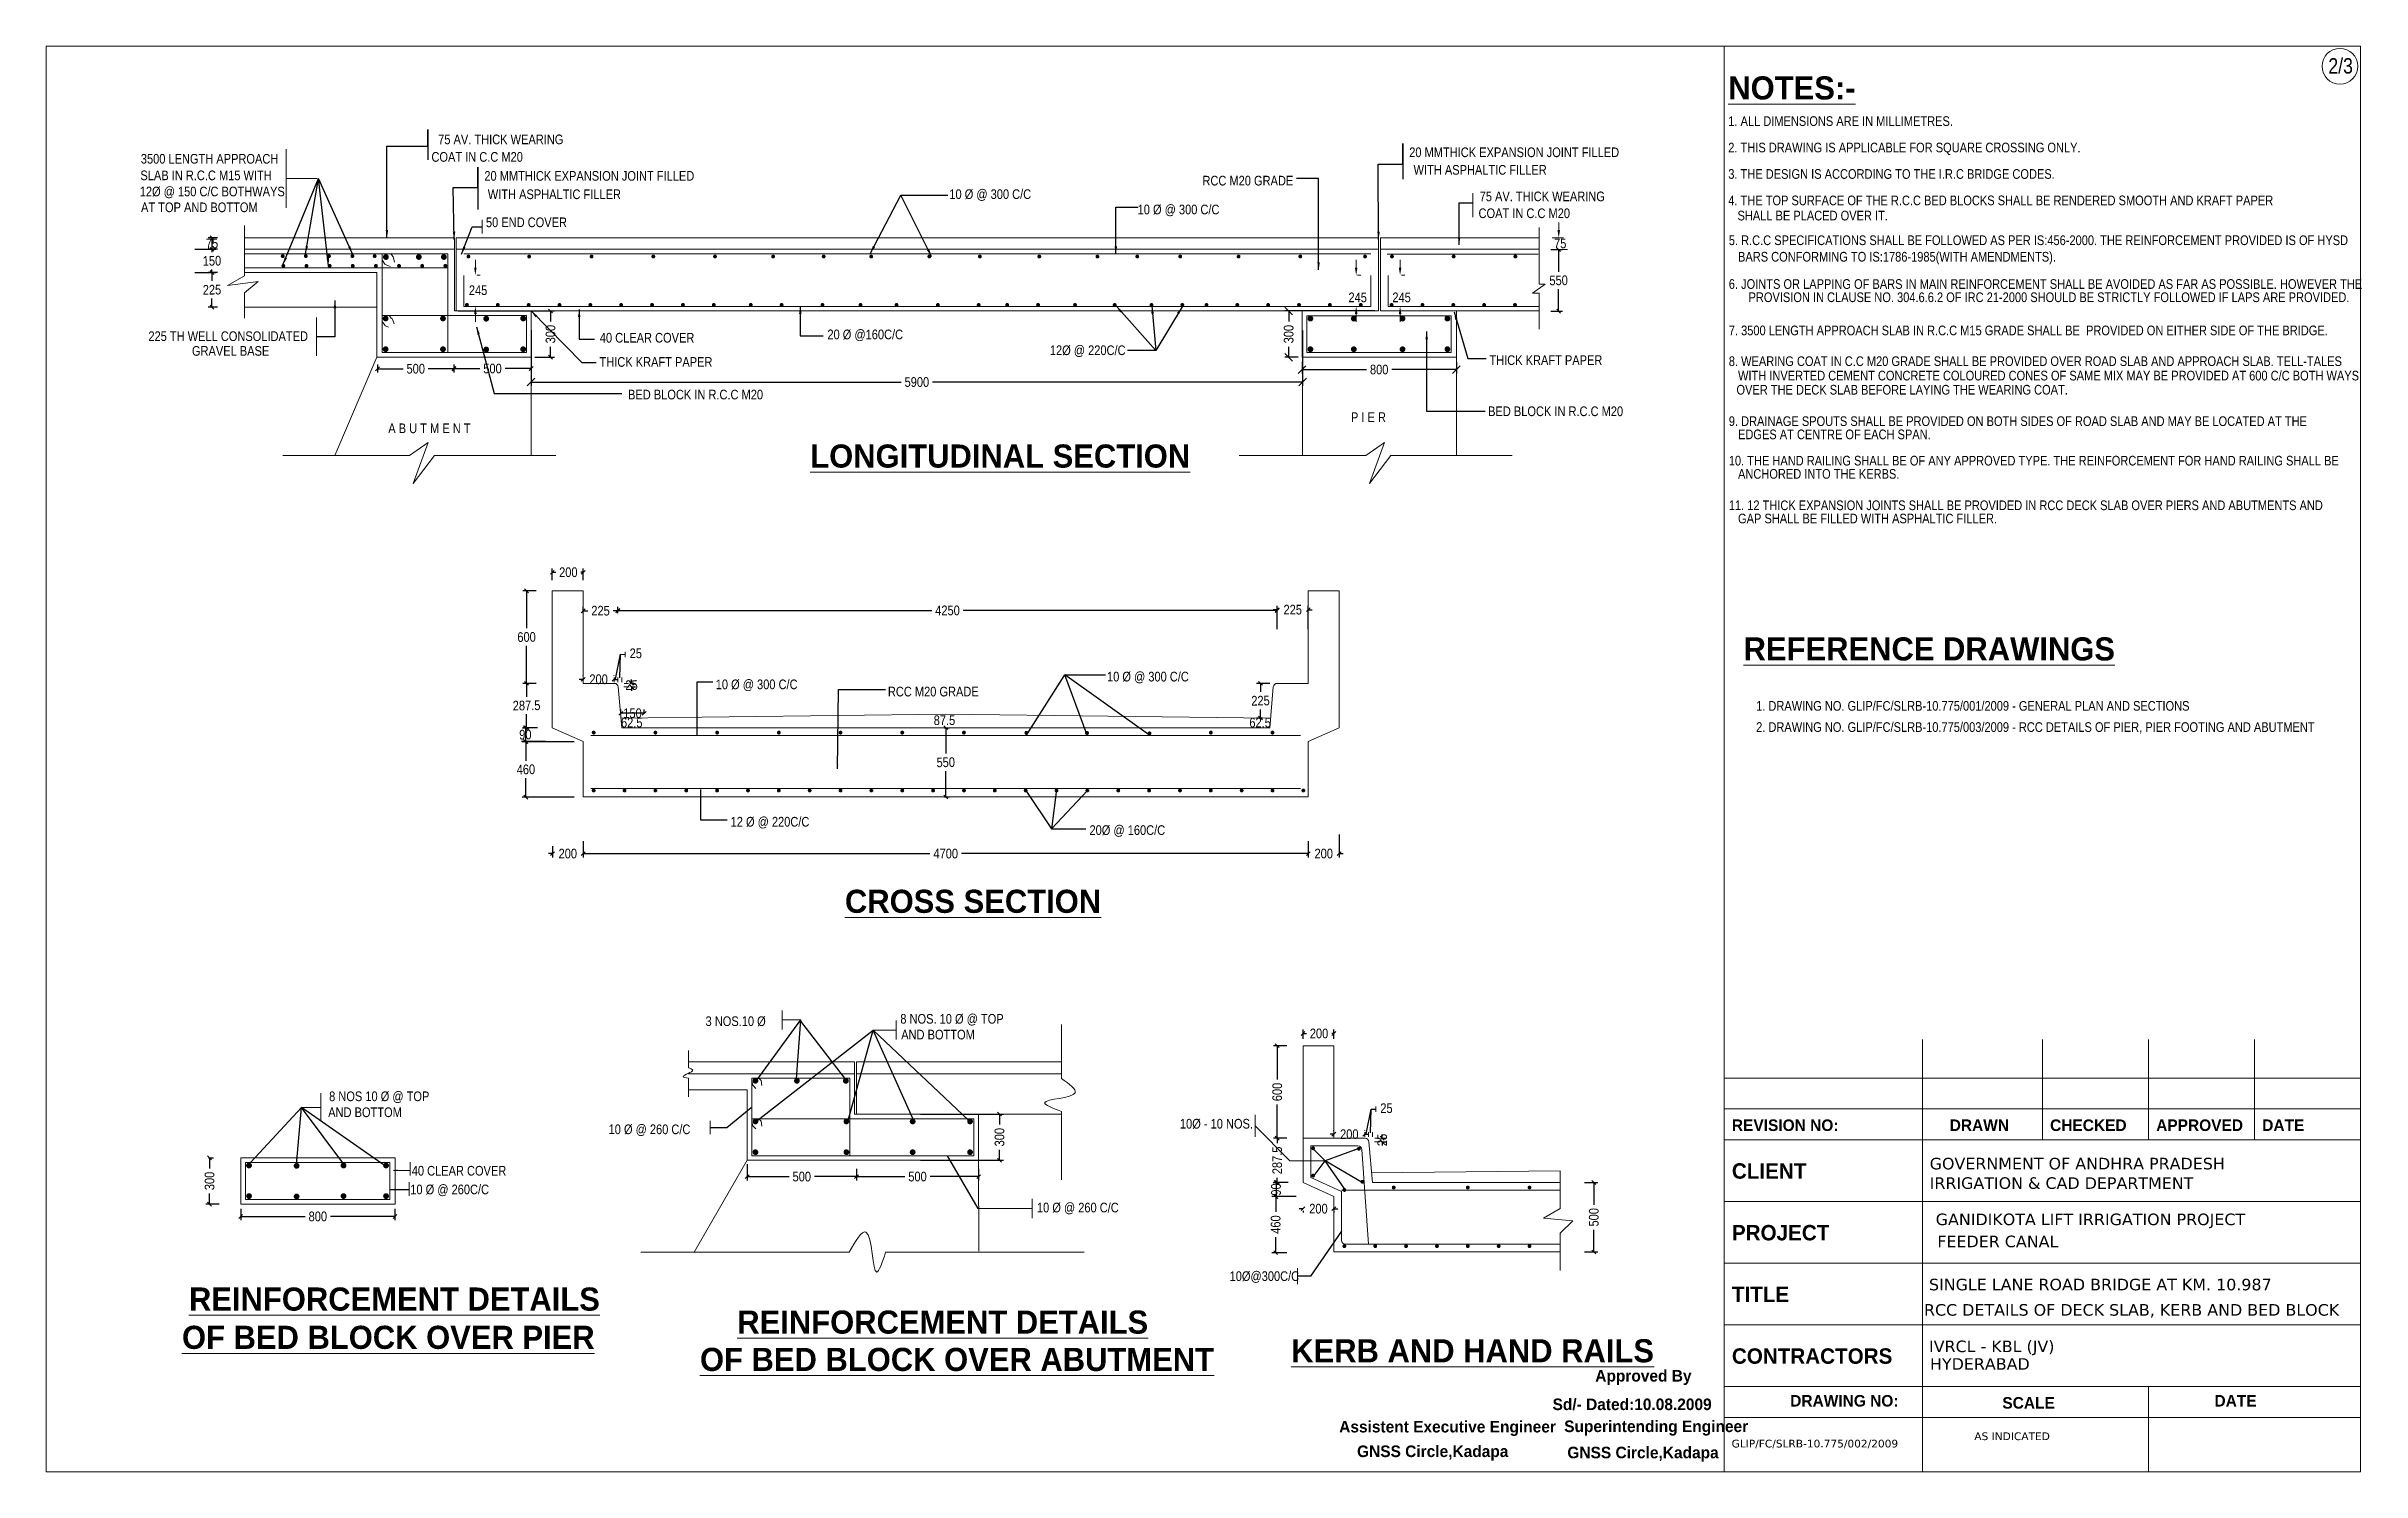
# Model space of a CAD drawing. Header units: millimetres. Extents: x 634882 to 694912, y 48526 to 85494.
import ezdxf

# ---------------------------------------------------------------- set-up
doc = ezdxf.new("R2010")
doc.units = ezdxf.units.MM
doc.header["$LTSCALE"] = 300
doc.header["$MEASUREMENT"] = 0
for name, color, linetype in [('abutment', 7, 'Continuous'), ('canal', 7, 'Continuous'), ('MAIN', 7, 'Continuous'), ('pier', 7, 'Continuous')]:
    doc.layers.add(name, color=color, linetype=linetype)
doc.styles.add('ARIAL NARROW', font='ARIALN.TTF', dxfattribs={"height": 250})
doc.styles.add('CITYBLUEPR', font='cityb___.ttf')
doc.styles.add('VERDANA', font='verdana.ttf')
doc.dimstyles.new('STANDARD$0', dxfattribs={"dimscale": 88.888889, "dimtxt": 0.02, "dimasz": 0.02, "dimexe": 0.05, "dimexo": 0.1, "dimgap": 0.002, "dimtad": 2, "dimdec": 0, "dimzin": 1, "dimdsep": 46, "dimtxsty": 'Standard', "dimcen": 0.09, "dimadec": 0, "dimazin": 0, "dimtfac": 1, "dimtdec": 4, "dimtofl": 0, "dimtmove": 0, "dimatfit": 3, "dimfxl": 1, "dimtolj": 1, "dimtzin": 1, "dimarcsym": 0})
doc.dimstyles.new('STANDARD$7', dxfattribs={"dimtxt": 2, "dimasz": 2, "dimexe": 1.25, "dimexo": 0.625, "dimtad": 1, "dimdec": 0, "dimlfac": 0.5, "dimdsep": 46, "dimtxsty": 'ARIAL NARROW', "dimcen": 2.5, "dimdle": 0.1, "dimse1": 1, "dimse2": 1, "dimadec": 0, "dimazin": 0, "dimtfac": 1, "dimtdec": 0, "dimtmove": 0, "dimatfit": 3, "dimfxl": 1, "dimtolj": 1, "dimtzin": 0, "dimarcsym": 0})

msp = doc.modelspace()

# ---------------------------------------------------------------- texts
at = {"lineweight": 9}
for s, height, style, p in [('REVISION NO:', 300, 'CITYBLUEPR', (678583.5, 57362.2)), ('DRAWN', 300, 'CITYBLUEPR', (684230.6, 57362.2)), ('CHECKED', 300, 'CITYBLUEPR', (686833.5, 57362.2)), ('APPROVED', 300, 'CITYBLUEPR', (689583.5, 57362.2)), ('DATE', 300, 'CITYBLUEPR', (692333.5, 57362.2)), ('CLIENT', 400, 'CITYBLUEPR', (678583.5, 56125.7)), ('GOVERNMENT OF ANDHRA PRADESH', 300, 'VERDANA', (683711.1, 56367.2)), ('IRRIGATION & CAD DEPARTMENT', 300, 'VERDANA', (683711.1, 55861.6)), ('PROJECT', 400, 'CITYBLUEPR', (678583.5, 54525.7)), ('GANIDIKOTA LIFT IRRIGATION PROJECT ', 300, 'VERDANA', (683867.9, 54920.9)), ('FEEDER CANAL', 300, 'VERDANA', (683909.2, 54348.4)), ('SINGLE LANE ROAD BRIDGE AT KM. 10.987', 300, 'VERDANA', (683693.4, 53230.6)), ('TITLE', 400, 'CITYBLUEPR', (678583.5, 52925.7)), ('RCC DETAILS OF DECK SLAB, KERB AND BED BLOCK', 300, 'VERDANA', (683563.1, 52573.2)), ('CONTRACTORS', 400, 'CITYBLUEPR', (678583.5, 51325.7)), ('IVRCL - KBL (JV)', 300, 'VERDANA', (683694.5, 51627.4)), ('      Approved By', 300, 'CITYBLUEPR', (674372.3, 50864.2)), ('HYDERABAD', 300, 'VERDANA', (683719.9, 51170.9)), ('Sd/- Dated:10.08.2009', 300, 'CITYBLUEPR', (673933.9, 50124.2)), ('DRAWING NO:', 300, 'CITYBLUEPR', (680095.5, 50215.8)), ('SCALE', 300, 'CITYBLUEPR', (685595.5, 50162.2)), ('DATE', 300, 'CITYBLUEPR', (691095.5, 50215.8)), ('Assistent Executive Engineer', 300, 'CITYBLUEPR', (668401.9, 49544.2)), ('Superintending Engineer', 300, 'CITYBLUEPR', (674235.4, 49554.2)), ('AS INDICATED', 200, 'VERDANA', (684868.4, 49346.6)), ('GNSS Circle,Kadapa', 300, 'CITYBLUEPR', (668864.5, 48906.5)), ('GNSS Circle,Kadapa', 300, 'CITYBLUEPR', (674317, 48874.2))]:
    msp.add_text(s, height=height, dxfattribs=dict(at, style=style)).set_placement(p)
at = {"layer": 'abutment', "lineweight": 9}
for s, height, style, p in [('%%UNOTES:-', 600, 'CITYBLUEPR', (678489.7, 84114.3)), ('1. ALL DIMENSIONS ARE IN MILLIMETRES.', 250, 'ARIAL NARROW', (678489.7, 83428.6)), ('75 AV. THICK WEARING', 250, 'ARIAL NARROW', (645041.7, 82954)), ('20 MMTHICK EXPANSION JOINT FILLED', 250, 'ARIAL NARROW', (670217.7, 82619.9)), ('2. THIS DRAWING IS APPLICABLE FOR SQUARE CROSSING ONLY.', 250, 'ARIAL NARROW', (678489.7, 82742.9)), ('SLAB IN R.C.C M15 WITH', 250, 'ARIAL NARROW', (637320.9, 82021.3)), ('3500 LENGTH APPROACH', 250, 'ARIAL NARROW', (637332.4, 82451.1)), ('COAT IN C.C M20', 250, 'ARIAL NARROW', (644866.8, 82499.7)), ('20 MMTHICK EXPANSION JOINT FILLED', 250, 'ARIAL NARROW', (646238.7, 82007.7)), ('WITH ASPHALTIC FILLER', 250, 'ARIAL NARROW', (670330.6, 82164.2)), ('3. THE DESIGN IS ACCORDING TO THE I.R.C BRIDGE CODES.', 250, 'ARIAL NARROW', (678489.7, 82057.2)), ('12%%C @ 150 C/C BOTHWAYS', 250, 'ARIAL NARROW', (637304.1, 81602.9)), ('WITH ASPHALTIC FILLER', 250, 'ARIAL NARROW', (646327.9, 81531.2)), (' 10 %%C @ 300 C/C', 250, 'ARIAL NARROW', (658215.1, 81534.2)), ('RCC M20 GRADE', 250, 'ARIAL NARROW', (664856.7, 81884.5)), ('75 AV. THICK WEARING', 250, 'ARIAL NARROW', (672044.4, 81475.8)), ('AT TOP AND BOTTOM', 250, 'ARIAL NARROW', (637337.7, 81192.9)), ('50 END COVER', 250, 'ARIAL NARROW', (646280, 80803.6)), ('10 %%C @ 300 C/C', 250, 'ARIAL NARROW', (663176.2, 81137)), ('COAT IN C.C M20', 250, 'ARIAL NARROW', (672015.4, 81038.9)), ('4. THE TOP SURFACE OF THE R.C.C BED BLOCKS SHALL BE RENDERED SMOOTH AND KRAFT PAPER', 250, 'ARIAL NARROW', (678489.7, 81371.4)), ('   SHALL BE PLACED OVER IT.', 250, 'ARIAL NARROW', (678489.7, 80978.1)), ('5. R.C.C SPECIFICATIONS SHALL BE FOLLOWED AS PER IS:456-2000. THE REINFORCEMENT PROVIDED IS OF HYSD', 250, 'ARIAL NARROW', (678503.6, 80338.5)), ('   BARS CONFORMING TO IS:1786-1985(WITH AMENDMENTS).', 250, 'ARIAL NARROW', (678503.6, 79910.8)), ('6. JOINTS OR LAPPING OF BARS IN MAIN REINFORCEMENT SHALL BE AVOIDED AS FAR AS POSSIBLE. HOWEVER THE ', 250, 'ARIAL NARROW', (678503.6, 79203.2)), ('PROVISION IN CLAUSE NO. 304.6.6.2 OF IRC 21-2000 SHOULD BE STRICTLY FOLLOWED IF LAPS ARE PROVIDED.', 250, 'ARIAL NARROW', (679014.7, 78860.3)), ('225 TH WELL CONSOLIDATED', 250, 'ARIAL NARROW', (637528.6, 77850.4)), ('40 CLEAR COVER', 250, 'ARIAL NARROW', (649232.4, 77810.1)), ('20 %%C @160C/C', 250, 'ARIAL NARROW', (655133.2, 77896.4)), ('7. 3500 LENGTH APPROACH SLAB IN R.C.C M15 GRADE SHALL BE  PROVIDED ON EITHER SIDE OF THE BRIDGE.', 250, 'ARIAL NARROW', (678503.6, 77999.7)), ('GRAVEL BASE', 250, 'ARIAL NARROW', (638657.2, 77468.8)), ('12%%C @ 220C/C', 250, 'ARIAL NARROW', (660901.1, 77485.9)), ('THICK KRAFT PAPER ', 250, 'ARIAL NARROW', (672297.2, 77228.8)), ('8. WEARING COAT IN C.C M20 GRADE SHALL BE PROVIDED OVER ROAD SLAB AND APPROACH SLAB. TELL-TALES ', 250, 'ARIAL NARROW', (678503.6, 77201.8)), ('THICK KRAFT PAPER', 250, 'ARIAL NARROW', (649224.9, 77182.9)), ('   WITH INVERTED CEMENT CONCRETE COLOURED CONES OF SAME MIX MAY BE PROVIDED AT 600 C/C BOTH WAYS', 250, 'ARIAL NARROW', (678503.6, 76828.4)), ('BED BLOCK IN R.C.C M20', 250, 'ARIAL NARROW', (649964.1, 76336.6)), ('    OVER THE DECK SLAB BEFORE LAYING THE WEARING COAT.', 250, 'ARIAL NARROW', (678383.4, 76461.5)), ('A B U T M E N T', 250, 'ARIAL NARROW', (643747.8, 75461.5)), ('P I E R', 250, 'ARIAL NARROW', (668707.6, 75749.6)), ('BED BLOCK IN R.C.C M20', 250, 'ARIAL NARROW', (672262.7, 75903.1)), ('9. DRAINAGE SPOUTS SHALL BE PROVIDED ON BOTH SIDES OF ROAD SLAB AND MAY BE LOCATED AT THE ', 250, 'ARIAL NARROW', (678503.6, 75646.4)), ('%%ULONGITUDINAL SECTION', 600, 'CITYBLUEPR', (654688, 74567.1)), ('   EDGES AT CENTRE OF EACH SPAN.', 250, 'ARIAL NARROW', (678503.6, 75303.6)), ('10. THE HAND RAILING SHALL BE OF ANY APPROVED TYPE. THE REINFORCEMENT FOR HAND RAILING SHALL BE', 250, 'ARIAL NARROW', (678503.6, 74622.4)), ('   ANCHORED INTO THE KERBS.', 250, 'ARIAL NARROW', (678503.6, 74279.6)), ('11. 12 THICK EXPANSION JOINTS SHALL BE PROVIDED IN RCC DECK SLAB OVER PIERS AND ABUTMENTS AND', 250, 'ARIAL NARROW', (678503.6, 73464.7)), ('   GAP SHALL BE FILLED WITH ASPHALTIC FILLER.', 250, 'ARIAL NARROW', (678503.6, 73121.8)), ('%%UREFERENCE DRAWINGS', 600, 'CITYBLUEPR', (678887, 69564.7)), ('10 %%C @ 300 C/C', 250, 'ARIAL NARROW', (652237.7, 68820.6)), ('10 %%C @ 300 C/C', 250, 'ARIAL NARROW', (662382.6, 69021.8)), ('RCC M20 GRADE', 250, 'ARIAL NARROW', (656701.5, 68633.4)), ('1. DRAWING NO. GLIP/FC/SLRB-10.775/001/2009 - GENERAL PLAN AND SECTIONS', 250, 'ARIAL NARROW', (679211.9, 68262.8)), ('2. DRAWING NO. GLIP/FC/SLRB-10.775/003/2009 - RCC DETAILS OF PIER, PIER FOOTING AND ABUTMENT', 250, 'ARIAL NARROW', (679211.9, 67713.1)), ('12 %%C @ 220C/C', 250, 'ARIAL NARROW', (652623.4, 65257.7)), ('20%%C @ 160C/C', 250, 'ARIAL NARROW', (661928.1, 65041.1)), ('%%UCROSS SECTION', 600, 'CITYBLUEPR', (655587.1, 63019.6)), ('3 NOS.10 %%c', 250, 'ARIAL NARROW', (651973.8, 60085)), ('8 NOS. 10 %%C @ TOP', 250, 'ARIAL NARROW', (657024.4, 60147)), ('AND BOTTOM', 250, 'ARIAL NARROW', (657046.5, 59737.8)), ('8 NOS 10 %%C @ TOP', 250, 'ARIAL NARROW', (642214.1, 58137.6)), ('AND BOTTOM', 250, 'ARIAL NARROW', (642190.4, 57723.6)), ('10%%C - 10 NOS.', 250, 'ARIAL NARROW', (664272.2, 57426.1)), ('10 %%C @ 260 C/C', 250, 'ARIAL NARROW', (649459.7, 57281.4)), ('40 CLEAR COVER', 250, 'ARIAL NARROW', (644356.5, 56206.3)), ('10 %%C @ 260C/C', 250, 'ARIAL NARROW', (644318.3, 55721.9)), ('10 %%C @ 260 C/C', 250, 'ARIAL NARROW', (660565.3, 55252.1)), ('10%%C@300C/C', 250, 'ARIAL NARROW', (665560.8, 53473.9)), ('%%UREINFORCEMENT DETAILS', 600, 'CITYBLUEPR', (638580.6, 52704)), ('%%UOF BED BLOCK OVER PIER', 600, 'CITYBLUEPR', (638399.5, 51711.6)), ('%%UREINFORCEMENT DETAILS', 600, 'CITYBLUEPR', (652796.5, 52106.7)), ('%%UOF BED BLOCK OVER ABUTMENT', 600, 'CITYBLUEPR', (651829.1, 51138.6)), ('%%UKERB AND HAND RAILS', 600, 'CITYBLUEPR', (667159.1, 51362.9))]:
    msp.add_text(s, height=height, dxfattribs=dict(at, style=style)).set_placement(p)
at = {"layer": 'abutment', "lineweight": 9, "char_height": 250, "attachment_point": 5, "style": 'ARIAL NARROW'}
for s, insert in [('\\A1;75', (674131.8, 80379.1)), ('245', (646076, 79166.2)), ('245', (668881, 78979.8)), ('245', (670019.8, 78979.8)), ('\\A1;25', (650165.3, 69750.3)), ('62.5', (650060.4, 67952.8)), ('87.5', (658168.1, 68014.6)), ('62.5', (666351.9, 67952.8)), ('\\A1;25', (669628, 57953.1))]:
    msp.add_mtext(s, dxfattribs=dict(at, insert=insert))
at = {"layer": 'MAIN', "lineweight": 9, "style": 'ARIAL NARROW'}
msp.add_text('2/3', height=400, dxfattribs=at).set_placement((694047.7, 84786.1))
at = {"layer": 'MAIN', "lineweight": 13, "style": 'VERDANA'}
msp.add_text('GLIP/FC/SLRB-10.775/002/2009', height=200, dxfattribs=at).set_placement((678576.1, 49155.7))

# ---------------------------------------------------------------- blocks, each defined once
blk = doc.blocks.new('_Oblique')
at = {"color": 0, "linetype": 'ByBlock', "lineweight": -2}
blk.add_line((-0.5, -0.5), (0.5, 0.5), dxfattribs=at)
blk = doc.blocks.new('*D98')
at = {"layer": 'abutment', "color": 0, "lineweight": -2, "transparency": 16777216}
for p, q in [((667439, 77307), (667439, 77009)), ((667439, 77109), (669113, 77109)), ((671439, 77109), (669765, 77109)), ((671439, 77307), (671439, 77009))]:
    blk.add_line(p, q, dxfattribs=at)
at = {"layer": 'Defpoints', "color": 0, "lineweight": 9, "transparency": 16777216}
for p in [(667439, 77407), (671439, 77407), (671439, 77109)]:
    blk.add_point(p, dxfattribs=at)
at = {"layer": 'abutment', "color": 0, "lineweight": -2, "transparency": 16777216, "xscale": 200, "yscale": 200, "zscale": 200, "rotation": 180}
blk.add_blockref('_Oblique', (667439, 77109), dxfattribs=at)
at = {"layer": 'abutment', "color": 0, "lineweight": -2, "transparency": 16777216, "xscale": 200, "yscale": 200, "zscale": 200}
blk.add_blockref('_Oblique', (671439, 77109), dxfattribs=at)
at = {"layer": 'abutment', "color": 0, "lineweight": 9, "transparency": 16777216, "insert": (669439, 77109), "char_height": 250, "attachment_point": 5, "style": 'ARIAL NARROW'}
blk.add_mtext('\\A1;800', dxfattribs=at)
blk = doc.blocks.new('*D99')
at = {"layer": 'abutment', "color": 0, "lineweight": -2, "transparency": 16777216}
for p, q in [((669324, 78629), (666993, 78629)), ((667093, 78629), (667093, 78355)), ((667093, 77429), (667093, 77703)), ((667341, 77429), (666993, 77429))]:
    blk.add_line(p, q, dxfattribs=at)
at = {"layer": 'Defpoints', "color": 0, "lineweight": 9, "transparency": 16777216}
for p in [(669424, 78629), (667093, 77429), (667441, 77429)]:
    blk.add_point(p, dxfattribs=at)
at = {"layer": 'abutment', "color": 0, "lineweight": -2, "transparency": 16777216, "xscale": 200, "yscale": 200, "zscale": 200}
for p, rotation in [((667093, 78629), 90), ((667093, 77429), 270)]:
    blk.add_blockref('_Oblique', p, dxfattribs=dict(at, rotation=rotation))
at = {"layer": 'abutment', "color": 0, "lineweight": 9, "transparency": 16777216, "insert": (667093, 78029), "char_height": 250, "attachment_point": 5, "rotation": 90, "style": 'ARIAL NARROW'}
blk.add_mtext('\\A1;300', dxfattribs=at)
blk = doc.blocks.new('*D100')
at = {"layer": 'abutment', "color": 0, "lineweight": -2, "transparency": 16777216}
for p, q in [((639320, 79629), (639077, 79629)), ((639177, 79629), (639177, 79407)), ((639320, 78729), (639077, 78729)), ((639177, 78729), (639177, 78952))]:
    blk.add_line(p, q, dxfattribs=at)
at = {"layer": 'Defpoints', "color": 0, "lineweight": 9, "transparency": 16777216}
for p in [(639420, 79629), (639177, 78729), (639420, 78729)]:
    blk.add_point(p, dxfattribs=at)
at = {"layer": 'abutment', "color": 0, "lineweight": -2, "transparency": 16777216, "xscale": 100, "yscale": 100, "zscale": 100}
for p, rotation in [((639177, 79629), 90), ((639177, 78729), 270)]:
    blk.add_blockref('_Oblique', p, dxfattribs=dict(at, rotation=rotation))
at = {"layer": 'abutment', "color": 0, "lineweight": 9, "transparency": 16777216, "insert": (639177, 79179), "char_height": 250, "attachment_point": 5, "rotation": 1, "style": 'ARIAL NARROW'}
blk.add_mtext('\\A1;225', dxfattribs=at)
blk = doc.blocks.new('*D101')
at = {"layer": 'abutment', "color": 0, "lineweight": -2, "transparency": 16777216}
for p, q in [((638733, 80229), (639277, 80229)), ((639177, 80229), (639177, 80157)), ((638733, 79629), (639277, 79629)), ((639177, 79629), (639177, 79702))]:
    blk.add_line(p, q, dxfattribs=at)
at = {"layer": 'Defpoints', "color": 0, "lineweight": 9, "transparency": 16777216}
for p in [(638633, 80229), (638633, 79629), (639177, 79629)]:
    blk.add_point(p, dxfattribs=at)
at = {"layer": 'abutment', "color": 0, "lineweight": -2, "transparency": 16777216, "xscale": 100, "yscale": 100, "zscale": 100}
for p, rotation in [((639177, 80229), 90), ((639177, 79629), 270)]:
    blk.add_blockref('_Oblique', p, dxfattribs=dict(at, rotation=rotation))
at = {"layer": 'abutment', "color": 0, "lineweight": 9, "transparency": 16777216, "insert": (639177, 79929), "char_height": 250, "attachment_point": 5, "rotation": 1, "style": 'ARIAL NARROW'}
blk.add_mtext('\\A1;150', dxfattribs=at)
blk = doc.blocks.new('*D102')
at = {"layer": 'abutment', "color": 0, "lineweight": -2, "transparency": 16777216}
for p, q in [((647450, 78131), (647450, 76685)), ((667453, 78124), (667453, 76685)), ((647450, 76785), (657046, 76785)), ((667453, 76785), (657858, 76785))]:
    blk.add_line(p, q, dxfattribs=at)
at = {"layer": 'Defpoints', "color": 0, "lineweight": 9, "transparency": 16777216}
for p in [(647450, 78231), (667453, 78224), (647450, 76785)]:
    blk.add_point(p, dxfattribs=at)
at = {"layer": 'abutment', "color": 0, "lineweight": -2, "transparency": 16777216, "xscale": 200, "yscale": 200, "zscale": 200, "rotation": 180}
blk.add_blockref('_Oblique', (647450, 76785), dxfattribs=at)
at = {"layer": 'abutment', "color": 0, "lineweight": -2, "transparency": 16777216, "xscale": 200, "yscale": 200, "zscale": 200}
blk.add_blockref('_Oblique', (667453, 76785), dxfattribs=at)
at = {"layer": 'abutment', "color": 0, "lineweight": 9, "transparency": 16777216, "insert": (657452, 76785), "char_height": 250, "attachment_point": 5, "style": 'ARIAL NARROW'}
blk.add_mtext('\\A1;5900', dxfattribs=at)
blk = doc.blocks.new('*D103')
at = {"layer": 'abutment', "color": 0, "lineweight": -2, "transparency": 16777216}
for p, q in [((649701, 70862), (657837, 70862)), ((666793, 70862), (658657, 70862)), ((666793, 70600), (666793, 70962)), ((649701, 70768), (649701, 70762))]:
    blk.add_line(p, q, dxfattribs=at)
at = {"layer": 'Defpoints', "color": 0, "lineweight": 9, "transparency": 16777216}
for p in [(649701, 70868), (666793, 70862), (666793, 70500)]:
    blk.add_point(p, dxfattribs=at)
at = {"layer": 'abutment', "color": 0, "lineweight": -2, "transparency": 16777216, "xscale": 100, "yscale": 100, "zscale": 100, "rotation": 180}
blk.add_blockref('_Oblique', (649701, 70862), dxfattribs=at)
at = {"layer": 'abutment', "color": 0, "lineweight": -2, "transparency": 16777216, "xscale": 100, "yscale": 100, "zscale": 100}
blk.add_blockref('_Oblique', (666793, 70862), dxfattribs=at)
at = {"layer": 'abutment', "color": 0, "lineweight": 9, "transparency": 16777216, "insert": (658247, 70862), "char_height": 250, "attachment_point": 5, "style": 'ARIAL NARROW'}
blk.add_mtext('\\A1;4250', dxfattribs=at)
blk = doc.blocks.new('*D104')
at = {"layer": 'abutment', "color": 0, "lineweight": -2, "transparency": 16777216}
for p, q in [((648801, 64878), (648801, 64456)), ((667601, 64878), (667601, 64456)), ((648801, 64556), (657791, 64556)), ((667601, 64556), (658611, 64556))]:
    blk.add_line(p, q, dxfattribs=at)
at = {"layer": 'Defpoints', "color": 0, "lineweight": 9, "transparency": 16777216}
for p in [(648801, 64978), (667601, 64978), (667601, 64556)]:
    blk.add_point(p, dxfattribs=at)
at = {"layer": 'abutment', "color": 0, "lineweight": -2, "transparency": 16777216, "xscale": 100, "yscale": 100, "zscale": 100, "rotation": 180}
blk.add_blockref('_Oblique', (648801, 64556), dxfattribs=at)
at = {"layer": 'abutment', "color": 0, "lineweight": -2, "transparency": 16777216, "xscale": 100, "yscale": 100, "zscale": 100}
blk.add_blockref('_Oblique', (667601, 64556), dxfattribs=at)
at = {"layer": 'abutment', "color": 0, "lineweight": 9, "transparency": 16777216, "insert": (658201, 64556), "char_height": 250, "attachment_point": 5, "style": 'ARIAL NARROW'}
blk.add_mtext('\\A1;4700', dxfattribs=at)
blk = doc.blocks.new('*D105')
at = {"layer": 'abutment', "color": 0, "lineweight": -2, "transparency": 16777216}
for p, q in [((647583, 71372), (647233, 71372)), ((647333, 71372), (647333, 70400)), ((647333, 68972), (647333, 69944)), ((647583, 68972), (647233, 68972))]:
    blk.add_line(p, q, dxfattribs=at)
at = {"layer": 'Defpoints', "color": 0, "lineweight": 9, "transparency": 16777216}
for p in [(647333, 71372), (647683, 71372), (647683, 68972)]:
    blk.add_point(p, dxfattribs=at)
at = {"layer": 'abutment', "color": 0, "lineweight": -2, "transparency": 16777216, "xscale": 100, "yscale": 100, "zscale": 100}
for p, rotation in [((647333, 71372), 90), ((647333, 68972), 270)]:
    blk.add_blockref('_Oblique', p, dxfattribs=dict(at, rotation=rotation))
at = {"layer": 'abutment', "color": 0, "lineweight": 9, "transparency": 16777216, "insert": (647333, 70172), "char_height": 250, "attachment_point": 5, "rotation": 1, "style": 'ARIAL NARROW'}
blk.add_mtext('\\A1;600', dxfattribs=at)
blk = doc.blocks.new('*D106')
at = {"layer": 'abutment', "color": 0, "lineweight": -2, "transparency": 16777216}
for p, q in [((648571, 67458), (647216, 67458)), ((647316, 67458), (647316, 66966)), ((647316, 66020), (647316, 66511)), ((648571, 66020), (647216, 66020))]:
    blk.add_line(p, q, dxfattribs=at)
at = {"layer": 'Defpoints', "color": 0, "lineweight": 9, "transparency": 16777216}
for p in [(648671, 67458), (647316, 66020), (648671, 66020)]:
    blk.add_point(p, dxfattribs=at)
at = {"layer": 'abutment', "color": 0, "lineweight": -2, "transparency": 16777216, "xscale": 100, "yscale": 100, "zscale": 100}
for p, rotation in [((647316, 67458), 90), ((647316, 66020), 270)]:
    blk.add_blockref('_Oblique', p, dxfattribs=dict(at, rotation=rotation))
at = {"layer": 'abutment', "color": 0, "lineweight": 9, "transparency": 16777216, "insert": (647316, 66739), "char_height": 250, "attachment_point": 5, "rotation": 1, "style": 'ARIAL NARROW'}
blk.add_mtext('\\A1;460', dxfattribs=at)
blk = doc.blocks.new('*D107')
at = {"layer": 'abutment', "color": 0, "lineweight": -2, "transparency": 16777216}
for p, q in [((648801, 64854), (648801, 64456)), ((648003, 64556), (647903, 64556)), ((648003, 64750), (648003, 64456)), ((648801, 64556), (648901, 64556))]:
    blk.add_line(p, q, dxfattribs=at)
at = {"layer": 'Defpoints', "color": 0, "lineweight": 9, "transparency": 16777216}
for p in [(648003, 64850), (648801, 64954), (648801, 64556)]:
    blk.add_point(p, dxfattribs=at)
at = {"layer": 'abutment', "color": 0, "lineweight": -2, "transparency": 16777216, "xscale": 100, "yscale": 100, "zscale": 100}
blk.add_blockref('_Oblique', (648003, 64556), dxfattribs=at)
at = {"layer": 'abutment', "color": 0, "lineweight": -2, "transparency": 16777216, "xscale": 100, "yscale": 100, "zscale": 100, "rotation": 180}
blk.add_blockref('_Oblique', (648801, 64556), dxfattribs=at)
at = {"layer": 'abutment', "color": 0, "lineweight": 9, "transparency": 16777216, "insert": (648402, 64556), "char_height": 250, "attachment_point": 5, "style": 'ARIAL NARROW'}
blk.add_mtext('\\A1;200', dxfattribs=at)
blk = doc.blocks.new('*D108')
at = {"layer": 'abutment', "color": 0, "lineweight": -2, "transparency": 16777216}
for p, q in [((649779, 68172), (649779, 68296)), ((650381, 68196), (649779, 68196)), ((650381, 68179), (650381, 68296))]:
    blk.add_line(p, q, dxfattribs=at)
at = {"layer": 'Defpoints', "color": 0, "lineweight": 9, "transparency": 16777216}
for p in [(649779, 68196), (649779, 68072), (650381, 68079)]:
    blk.add_point(p, dxfattribs=at)
at = {"layer": 'abutment', "color": 0, "lineweight": -2, "transparency": 16777216, "xscale": 100, "yscale": 100, "zscale": 100, "rotation": 180}
blk.add_blockref('_Oblique', (649779, 68196), dxfattribs=at)
at = {"layer": 'abutment', "color": 0, "lineweight": -2, "transparency": 16777216, "xscale": 100, "yscale": 100, "zscale": 100}
blk.add_blockref('_Oblique', (650381, 68196), dxfattribs=at)
at = {"layer": 'abutment', "color": 0, "lineweight": 9, "transparency": 16777216, "insert": (650080, 68196), "char_height": 250, "attachment_point": 5, "style": 'ARIAL NARROW'}
blk.add_mtext('\\A1;150', dxfattribs=at)
blk = doc.blocks.new('*D109')
at = {"layer": 'abutment', "color": 0, "lineweight": -2, "transparency": 16777216}
for p, q in [((650055, 68972), (650055, 69072)), ((650050, 68972), (650155, 68972)), ((650050, 68881), (650155, 68881)), ((650055, 68881), (650055, 68781))]:
    blk.add_line(p, q, dxfattribs=at)
at = {"layer": 'Defpoints', "color": 0, "lineweight": 9, "transparency": 16777216}
for p in [(649950, 68972), (649950, 68881), (650055, 68972)]:
    blk.add_point(p, dxfattribs=at)
at = {"layer": 'abutment', "color": 0, "lineweight": -2, "transparency": 16777216, "xscale": 100, "yscale": 100, "zscale": 100}
for p, rotation in [((650055, 68972), 270), ((650055, 68881), 90)]:
    blk.add_blockref('_Oblique', p, dxfattribs=dict(at, rotation=rotation))
at = {"layer": 'abutment', "color": 0, "lineweight": 9, "transparency": 16777216, "insert": (650055, 68926), "char_height": 250, "attachment_point": 5, "rotation": 1, "style": 'ARIAL NARROW'}
blk.add_mtext('\\A1;25', dxfattribs=at)
blk = doc.blocks.new('*D110')
at = {"layer": 'abutment', "color": 0, "lineweight": -2, "transparency": 16777216}
for p, q in [((648801, 70793), (648801, 70955)), ((648801, 70855), (648922, 70855)), ((649701, 70855), (649580, 70855)), ((649701, 70793), (649701, 70955))]:
    blk.add_line(p, q, dxfattribs=at)
at = {"layer": 'Defpoints', "color": 0, "lineweight": 9, "transparency": 16777216}
for p in [(648801, 70855), (648801, 70693), (649701, 70693)]:
    blk.add_point(p, dxfattribs=at)
at = {"layer": 'abutment', "color": 0, "lineweight": -2, "transparency": 16777216, "xscale": 100, "yscale": 100, "zscale": 100, "rotation": 180}
blk.add_blockref('_Oblique', (648801, 70855), dxfattribs=at)
at = {"layer": 'abutment', "color": 0, "lineweight": -2, "transparency": 16777216, "xscale": 100, "yscale": 100, "zscale": 100}
blk.add_blockref('_Oblique', (649701, 70855), dxfattribs=at)
at = {"layer": 'abutment', "color": 0, "lineweight": 9, "transparency": 16777216, "insert": (649251, 70855), "char_height": 250, "attachment_point": 5, "style": 'ARIAL NARROW'}
blk.add_mtext('\\A1;225', dxfattribs=at)
blk = doc.blocks.new('*D111')
at = {"layer": 'abutment', "color": 0, "lineweight": -2, "transparency": 16777216}
for p, q in [((647827, 67462), (647202, 67462)), ((647227, 67822), (647402, 67822)), ((647302, 67822), (647302, 67462))]:
    blk.add_line(p, q, dxfattribs=at)
at = {"layer": 'Defpoints', "color": 0, "lineweight": 9, "transparency": 16777216}
for p in [(647127, 67822), (647302, 67462), (647927, 67462)]:
    blk.add_point(p, dxfattribs=at)
at = {"layer": 'abutment', "color": 0, "lineweight": -2, "transparency": 16777216, "xscale": 100, "yscale": 100, "zscale": 100}
for p, rotation in [((647302, 67822), 90), ((647302, 67462), 270)]:
    blk.add_blockref('_Oblique', p, dxfattribs=dict(at, rotation=rotation))
at = {"layer": 'abutment', "color": 0, "lineweight": 9, "transparency": 16777216, "insert": (647302, 67642), "char_height": 250, "attachment_point": 5, "rotation": 1, "style": 'ARIAL NARROW'}
blk.add_mtext('\\A1;90', dxfattribs=at)
blk = doc.blocks.new('*D112')
at = {"layer": 'abutment', "color": 0, "lineweight": -2, "transparency": 16777216}
for p, q in [((647583, 68972), (647233, 68972)), ((647333, 68972), (647333, 68625)), ((647333, 67822), (647333, 68169)), ((647619, 67822), (647233, 67822))]:
    blk.add_line(p, q, dxfattribs=at)
at = {"layer": 'Defpoints', "color": 0, "lineweight": 9, "transparency": 16777216}
for p in [(647683, 68972), (647333, 67822), (647719, 67822)]:
    blk.add_point(p, dxfattribs=at)
at = {"layer": 'abutment', "color": 0, "lineweight": -2, "transparency": 16777216, "xscale": 100, "yscale": 100, "zscale": 100}
for p, rotation in [((647333, 68972), 90), ((647333, 67822), 270)]:
    blk.add_blockref('_Oblique', p, dxfattribs=dict(at, rotation=rotation))
at = {"layer": 'abutment', "color": 0, "lineweight": 9, "transparency": 16777216, "insert": (647333, 68397), "char_height": 250, "attachment_point": 5, "rotation": 1, "style": 'ARIAL NARROW'}
blk.add_mtext('\\A1;287.5', dxfattribs=at)
blk = doc.blocks.new('*D113')
at = {"layer": 'abutment', "color": 0, "lineweight": -2, "transparency": 16777216}
for p, q in [((648801, 69076), (648701, 69076)), ((648801, 69166), (648801, 69176)), ((649601, 69166), (649601, 69176)), ((649601, 69076), (649701, 69076))]:
    blk.add_line(p, q, dxfattribs=at)
at = {"layer": 'Defpoints', "color": 0, "lineweight": 9, "transparency": 16777216}
for p in [(648801, 69076), (648801, 69066), (649601, 69066)]:
    blk.add_point(p, dxfattribs=at)
at = {"layer": 'abutment', "color": 0, "lineweight": -2, "transparency": 16777216, "xscale": 100, "yscale": 100, "zscale": 100}
blk.add_blockref('_Oblique', (648801, 69076), dxfattribs=at)
at = {"layer": 'abutment', "color": 0, "lineweight": -2, "transparency": 16777216, "xscale": 100, "yscale": 100, "zscale": 100, "rotation": 180}
blk.add_blockref('_Oblique', (649601, 69076), dxfattribs=at)
at = {"layer": 'abutment', "color": 0, "lineweight": 9, "transparency": 16777216, "insert": (649201, 69076), "char_height": 250, "attachment_point": 5, "style": 'ARIAL NARROW'}
blk.add_mtext('\\A1;200', dxfattribs=at)
blk = doc.blocks.new('*D114')
at = {"layer": 'abutment', "color": 0, "lineweight": -2, "transparency": 16777216}
for p, q in [((658168, 67822), (658301, 67822)), ((658201, 67822), (658201, 67151)), ((658201, 66025), (658201, 66696)), ((658168, 66025), (658301, 66025))]:
    blk.add_line(p, q, dxfattribs=at)
at = {"layer": 'Defpoints', "color": 0, "lineweight": 9, "transparency": 16777216}
for p in [(658068, 67822), (658068, 66025), (658201, 66025)]:
    blk.add_point(p, dxfattribs=at)
at = {"layer": 'abutment', "color": 0, "lineweight": -2, "transparency": 16777216, "xscale": 100, "yscale": 100, "zscale": 100}
for p, rotation in [((658201, 67822), 90), ((658201, 66025), 270)]:
    blk.add_blockref('_Oblique', p, dxfattribs=dict(at, rotation=rotation))
at = {"layer": 'abutment', "color": 0, "lineweight": 9, "transparency": 16777216, "insert": (658201, 66924), "char_height": 250, "attachment_point": 5, "rotation": 1, "style": 'ARIAL NARROW'}
blk.add_mtext('\\A1;550', dxfattribs=at)
blk = doc.blocks.new('*D115')
at = {"layer": 'abutment', "color": 0, "lineweight": -2, "transparency": 16777216}
for p, q in [((645450, 77241), (645450, 77035)), ((645450, 77135), (646124, 77135)), ((647450, 77135), (646776, 77135)), ((647450, 77241), (647450, 77035))]:
    blk.add_line(p, q, dxfattribs=at)
at = {"layer": 'Defpoints', "color": 0, "lineweight": 9, "transparency": 16777216}
for p in [(645450, 77341), (647450, 77341), (647450, 77135)]:
    blk.add_point(p, dxfattribs=at)
at = {"layer": 'abutment', "color": 0, "lineweight": -2, "transparency": 16777216, "xscale": 100, "yscale": 100, "zscale": 100, "rotation": 180}
blk.add_blockref('_Oblique', (645450, 77135), dxfattribs=at)
at = {"layer": 'abutment', "color": 0, "lineweight": -2, "transparency": 16777216, "xscale": 100, "yscale": 100, "zscale": 100}
blk.add_blockref('_Oblique', (647450, 77135), dxfattribs=at)
at = {"layer": 'abutment', "color": 0, "lineweight": 9, "transparency": 16777216, "insert": (646450, 77135), "char_height": 250, "attachment_point": 5, "style": 'ARIAL NARROW'}
blk.add_mtext('\\A1;500', dxfattribs=at)
blk = doc.blocks.new('*D116')
at = {"layer": 'abutment', "color": 0, "lineweight": -2, "transparency": 16777216}
for p, q in [((645560, 78629), (648054, 78629)), ((647954, 78629), (647954, 78355)), ((647954, 77429), (647954, 77703)), ((647550, 77429), (648054, 77429))]:
    blk.add_line(p, q, dxfattribs=at)
at = {"layer": 'Defpoints', "color": 0, "lineweight": 9, "transparency": 16777216}
for p in [(645460, 78629), (647954, 78629), (647450, 77429)]:
    blk.add_point(p, dxfattribs=at)
at = {"layer": 'abutment', "color": 0, "lineweight": -2, "transparency": 16777216, "xscale": 100, "yscale": 100, "zscale": 100}
for p, rotation in [((647954, 78629), 90), ((647954, 77429), 270)]:
    blk.add_blockref('_Oblique', p, dxfattribs=dict(at, rotation=rotation))
at = {"layer": 'abutment', "color": 0, "lineweight": 9, "transparency": 16777216, "insert": (647954, 78029), "char_height": 250, "attachment_point": 5, "rotation": 90, "style": 'ARIAL NARROW'}
blk.add_mtext('\\A1;300', dxfattribs=at)
blk = doc.blocks.new('*D117')
at = {"layer": 'abutment', "color": 0, "lineweight": -2, "transparency": 16777216}
for p, q in [((648001, 71644), (648001, 71952)), ((648001, 71852), (648088, 71852)), ((648801, 71852), (648743, 71852)), ((648801, 71644), (648801, 71952))]:
    blk.add_line(p, q, dxfattribs=at)
at = {"layer": 'Defpoints', "color": 0, "lineweight": 9, "transparency": 16777216}
for p in [(648001, 71544), (648801, 71852), (648801, 71544)]:
    blk.add_point(p, dxfattribs=at)
at = {"layer": 'abutment', "color": 0, "lineweight": -2, "transparency": 16777216, "xscale": 100, "yscale": 100, "zscale": 100, "rotation": 180}
blk.add_blockref('_Oblique', (648001, 71852), dxfattribs=at)
at = {"layer": 'abutment', "color": 0, "lineweight": -2, "transparency": 16777216, "xscale": 100, "yscale": 100, "zscale": 100}
blk.add_blockref('_Oblique', (648801, 71852), dxfattribs=at)
at = {"layer": 'abutment', "color": 0, "lineweight": 9, "transparency": 16777216, "insert": (648416, 71852), "char_height": 250, "attachment_point": 5, "style": 'ARIAL NARROW'}
blk.add_mtext('\\A1;200', dxfattribs=at)
blk = doc.blocks.new('*D118')
at = {"layer": 'abutment', "color": 0, "lineweight": -2, "transparency": 16777216}
for p, q in [((643470, 77241), (643470, 77030)), ((643470, 77130), (644134, 77130)), ((645450, 77130), (644786, 77130)), ((645450, 77241), (645450, 77030))]:
    blk.add_line(p, q, dxfattribs=at)
at = {"layer": 'Defpoints', "color": 0, "lineweight": 9, "transparency": 16777216}
for p in [(643470, 77341), (643470, 77130), (645450, 77341)]:
    blk.add_point(p, dxfattribs=at)
at = {"layer": 'abutment', "color": 0, "lineweight": -2, "transparency": 16777216, "xscale": 100, "yscale": 100, "zscale": 100, "rotation": 180}
blk.add_blockref('_Oblique', (643470, 77130), dxfattribs=at)
at = {"layer": 'abutment', "color": 0, "lineweight": -2, "transparency": 16777216, "xscale": 100, "yscale": 100, "zscale": 100}
blk.add_blockref('_Oblique', (645450, 77130), dxfattribs=at)
at = {"layer": 'abutment', "color": 0, "lineweight": 9, "transparency": 16777216, "insert": (644460, 77130), "char_height": 250, "attachment_point": 5, "style": 'ARIAL NARROW'}
blk.add_mtext('\\A1;500', dxfattribs=at)
blk = doc.blocks.new('*D119')
at = {"layer": 'abutment', "color": 0, "lineweight": -2, "transparency": 16777216}
for p, q in [((668401, 65053), (668401, 64456)), ((667601, 64556), (667501, 64556)), ((667601, 64693), (667601, 64456)), ((668401, 64556), (668501, 64556))]:
    blk.add_line(p, q, dxfattribs=at)
at = {"layer": 'Defpoints', "color": 0, "lineweight": 9, "transparency": 16777216}
for p in [(668401, 65153), (667601, 64793), (667601, 64556)]:
    blk.add_point(p, dxfattribs=at)
at = {"layer": 'abutment', "color": 0, "lineweight": -2, "transparency": 16777216, "xscale": 100, "yscale": 100, "zscale": 100}
blk.add_blockref('_Oblique', (667601, 64556), dxfattribs=at)
at = {"layer": 'abutment', "color": 0, "lineweight": -2, "transparency": 16777216, "xscale": 100, "yscale": 100, "zscale": 100, "rotation": 180}
blk.add_blockref('_Oblique', (668401, 64556), dxfattribs=at)
at = {"layer": 'abutment', "color": 0, "lineweight": 9, "transparency": 16777216, "insert": (668001, 64556), "char_height": 250, "attachment_point": 5, "style": 'ARIAL NARROW'}
blk.add_mtext('\\A1;200', dxfattribs=at)
blk = doc.blocks.new('*D120')
at = {"layer": 'abutment', "color": 0, "lineweight": -2, "transparency": 16777216}
for p, q in [((666793, 70882), (666693, 70882)), ((666793, 70377), (666793, 70982)), ((667601, 70377), (667601, 70982)), ((667601, 70882), (667701, 70882))]:
    blk.add_line(p, q, dxfattribs=at)
at = {"layer": 'Defpoints', "color": 0, "lineweight": 9, "transparency": 16777216}
for p in [(666793, 70882), (666793, 70277), (667601, 70277)]:
    blk.add_point(p, dxfattribs=at)
at = {"layer": 'abutment', "color": 0, "lineweight": -2, "transparency": 16777216, "xscale": 100, "yscale": 100, "zscale": 100}
blk.add_blockref('_Oblique', (666793, 70882), dxfattribs=at)
at = {"layer": 'abutment', "color": 0, "lineweight": -2, "transparency": 16777216, "xscale": 100, "yscale": 100, "zscale": 100, "rotation": 180}
blk.add_blockref('_Oblique', (667601, 70882), dxfattribs=at)
at = {"layer": 'abutment', "color": 0, "lineweight": 9, "transparency": 16777216, "insert": (667197, 70882), "char_height": 250, "attachment_point": 5, "style": 'ARIAL NARROW'}
blk.add_mtext('\\A1;225', dxfattribs=at)
blk = doc.blocks.new('*D121')
at = {"layer": 'abutment', "color": 0, "lineweight": -2, "transparency": 16777216}
for p, q in [((666602, 68972), (666262, 68972)), ((666362, 68972), (666362, 68750)), ((666410, 68072), (666262, 68072)), ((666362, 68072), (666362, 68294))]:
    blk.add_line(p, q, dxfattribs=at)
at = {"layer": 'Defpoints', "color": 0, "lineweight": 9, "transparency": 16777216}
for p in [(666702, 68972), (666362, 68072), (666510, 68072)]:
    blk.add_point(p, dxfattribs=at)
at = {"layer": 'abutment', "color": 0, "lineweight": -2, "transparency": 16777216, "xscale": 100, "yscale": 100, "zscale": 100}
for p, rotation in [((666362, 68972), 90), ((666362, 68072), 270)]:
    blk.add_blockref('_Oblique', p, dxfattribs=dict(at, rotation=rotation))
at = {"layer": 'abutment', "color": 0, "lineweight": 9, "transparency": 16777216, "insert": (666362, 68522), "char_height": 250, "attachment_point": 5, "rotation": 1, "style": 'ARIAL NARROW'}
blk.add_mtext('\\A1;225', dxfattribs=at)
blk = doc.blocks.new('*D122')
at = {"layer": 'abutment', "color": 0, "lineweight": -2, "transparency": 16777216}
for p, q in [((639320, 80529), (639077, 80529)), ((639177, 80529), (639177, 80229)), ((639320, 80229), (639077, 80229))]:
    blk.add_line(p, q, dxfattribs=at)
at = {"layer": 'Defpoints', "color": 0, "lineweight": 9, "transparency": 16777216}
for p in [(639420, 80529), (639177, 80229), (639420, 80229)]:
    blk.add_point(p, dxfattribs=at)
at = {"layer": 'abutment', "color": 0, "lineweight": -2, "transparency": 16777216, "xscale": 100, "yscale": 100, "zscale": 100}
for p, rotation in [((639177, 80529), 90), ((639177, 80229), 270)]:
    blk.add_blockref('_Oblique', p, dxfattribs=dict(at, rotation=rotation))
at = {"layer": 'abutment', "color": 0, "lineweight": 9, "transparency": 16777216, "insert": (639177, 80379), "char_height": 250, "attachment_point": 5, "rotation": 1, "style": 'ARIAL NARROW'}
blk.add_mtext('\\A1;75', dxfattribs=at)
blk = doc.blocks.new('*D123')
at = {"layer": 'abutment', "color": 0, "lineweight": -2, "transparency": 16777216}
for p, q in [((673889, 80220), (674191, 80220)), ((674091, 80220), (674091, 79648)), ((674091, 78622), (674091, 79193)), ((673889, 78622), (674191, 78622))]:
    blk.add_line(p, q, dxfattribs=at)
at = {"layer": 'Defpoints', "color": 0, "lineweight": 9, "transparency": 16777216}
for p in [(673789, 80220), (673789, 78622), (674091, 78622)]:
    blk.add_point(p, dxfattribs=at)
at = {"layer": 'abutment', "color": 0, "lineweight": -2, "transparency": 16777216, "xscale": 100, "yscale": 100, "zscale": 100}
for p, rotation in [((674091, 80220), 90), ((674091, 78622), 270)]:
    blk.add_blockref('_Oblique', p, dxfattribs=dict(at, rotation=rotation))
at = {"layer": 'abutment', "color": 0, "lineweight": 9, "transparency": 16777216, "insert": (674091, 79421), "char_height": 250, "attachment_point": 5, "rotation": 1, "style": 'ARIAL NARROW'}
blk.add_mtext('\\A1;550', dxfattribs=at)
blk = doc.blocks.new('*D124')
at = {"layer": 'abutment', "color": 0, "lineweight": -2, "transparency": 16777216}
for p, q in [((639921, 55345), (639921, 55046)), ((643921, 55345), (643921, 55046)), ((639921, 55146), (641595, 55146)), ((643921, 55146), (642247, 55146))]:
    blk.add_line(p, q, dxfattribs=at)
at = {"layer": 'Defpoints', "color": 0, "lineweight": 9, "transparency": 16777216}
for p in [(639921, 55445), (643921, 55445), (643921, 55146)]:
    blk.add_point(p, dxfattribs=at)
at = {"layer": 'abutment', "color": 0, "lineweight": -2, "transparency": 16777216, "xscale": 100, "yscale": 100, "zscale": 100, "rotation": 180}
blk.add_blockref('_Oblique', (639921, 55146), dxfattribs=at)
at = {"layer": 'abutment', "color": 0, "lineweight": -2, "transparency": 16777216, "xscale": 100, "yscale": 100, "zscale": 100}
blk.add_blockref('_Oblique', (643921, 55146), dxfattribs=at)
at = {"layer": 'abutment', "color": 0, "lineweight": 9, "transparency": 16777216, "insert": (641921, 55146), "char_height": 250, "attachment_point": 5, "style": 'ARIAL NARROW'}
blk.add_mtext('\\A1;800', dxfattribs=at)
blk = doc.blocks.new('*D125')
at = {"layer": 'abutment', "color": 0, "lineweight": -2, "transparency": 16777216}
for p, q in [((639090, 56667), (639215, 56667)), ((639115, 56667), (639115, 56393)), ((639362, 55467), (639015, 55467)), ((639115, 55467), (639115, 55741))]:
    blk.add_line(p, q, dxfattribs=at)
at = {"layer": 'Defpoints', "color": 0, "lineweight": 9, "transparency": 16777216}
for p in [(638990, 56667), (639115, 55467), (639462, 55467)]:
    blk.add_point(p, dxfattribs=at)
at = {"layer": 'abutment', "color": 0, "lineweight": -2, "transparency": 16777216, "xscale": 100, "yscale": 100, "zscale": 100}
for p, rotation in [((639115, 56667), 90), ((639115, 55467), 270)]:
    blk.add_blockref('_Oblique', p, dxfattribs=dict(at, rotation=rotation))
at = {"layer": 'abutment', "color": 0, "lineweight": 9, "transparency": 16777216, "insert": (639115, 56067), "char_height": 250, "attachment_point": 5, "rotation": 90, "style": 'ARIAL NARROW'}
blk.add_mtext('\\A1;300', dxfattribs=at)
blk = doc.blocks.new('*D126')
at = {"layer": 'abutment', "color": 0, "lineweight": -2, "transparency": 16777216}
for p, q in [((653053, 56502), (653053, 56079)), ((653053, 56179), (654143, 56179)), ((655886, 56179), (654795, 56179)), ((655886, 56383), (655886, 56079))]:
    blk.add_line(p, q, dxfattribs=at)
at = {"layer": 'Defpoints', "color": 0, "lineweight": 9, "transparency": 16777216}
for p in [(653053, 56602), (655886, 56483), (653053, 56179)]:
    blk.add_point(p, dxfattribs=at)
at = {"layer": 'abutment', "color": 0, "lineweight": -2, "transparency": 16777216, "xscale": 100, "yscale": 100, "zscale": 100, "rotation": 180}
blk.add_blockref('_Oblique', (653053, 56179), dxfattribs=at)
at = {"layer": 'abutment', "color": 0, "lineweight": -2, "transparency": 16777216, "xscale": 100, "yscale": 100, "zscale": 100}
blk.add_blockref('_Oblique', (655886, 56179), dxfattribs=at)
at = {"layer": 'abutment', "color": 0, "lineweight": 9, "transparency": 16777216, "insert": (654469, 56179), "char_height": 250, "attachment_point": 5, "style": 'ARIAL NARROW'}
blk.add_mtext('\\A1;500', dxfattribs=at)
blk = doc.blocks.new('*D127')
at = {"layer": 'abutment', "color": 0, "lineweight": -2, "transparency": 16777216}
for p, q in [((657548, 57802), (659695, 57802)), ((659595, 57802), (659595, 57528)), ((657548, 56602), (659695, 56602)), ((659595, 56602), (659595, 56876))]:
    blk.add_line(p, q, dxfattribs=at)
at = {"layer": 'Defpoints', "color": 0, "lineweight": 9, "transparency": 16777216}
for p in [(657448, 57802), (657448, 56602), (659595, 56602)]:
    blk.add_point(p, dxfattribs=at)
at = {"layer": 'abutment', "color": 0, "lineweight": -2, "transparency": 16777216, "xscale": 100, "yscale": 100, "zscale": 100}
for p, rotation in [((659595, 57802), 90), ((659595, 56602), 270)]:
    blk.add_blockref('_Oblique', p, dxfattribs=dict(at, rotation=rotation))
at = {"layer": 'abutment', "color": 0, "lineweight": 9, "transparency": 16777216, "insert": (659595, 57202), "char_height": 250, "attachment_point": 5, "rotation": 90, "style": 'ARIAL NARROW'}
blk.add_mtext('\\A1;300', dxfattribs=at)
blk = doc.blocks.new('*D128')
at = {"layer": 'abutment', "color": 0, "lineweight": -2, "transparency": 16777216}
for p, q in [((655886, 56383), (655886, 56079)), ((655886, 56179), (657143, 56179)), ((659053, 56179), (657795, 56179)), ((659053, 56383), (659053, 56079))]:
    blk.add_line(p, q, dxfattribs=at)
at = {"layer": 'Defpoints', "color": 0, "lineweight": 9, "transparency": 16777216}
for p in [(655886, 56483), (659053, 56483), (655886, 56179)]:
    blk.add_point(p, dxfattribs=at)
at = {"layer": 'abutment', "color": 0, "lineweight": -2, "transparency": 16777216, "xscale": 100, "yscale": 100, "zscale": 100, "rotation": 180}
blk.add_blockref('_Oblique', (655886, 56179), dxfattribs=at)
at = {"layer": 'abutment', "color": 0, "lineweight": -2, "transparency": 16777216, "xscale": 100, "yscale": 100, "zscale": 100}
blk.add_blockref('_Oblique', (659053, 56179), dxfattribs=at)
at = {"layer": 'abutment', "color": 0, "lineweight": 9, "transparency": 16777216, "insert": (657469, 56179), "char_height": 250, "attachment_point": 5, "style": 'ARIAL NARROW'}
blk.add_mtext('\\A1;500', dxfattribs=at)
blk = doc.blocks.new('*D129')
at = {"layer": 'abutment', "color": 0, "lineweight": -2, "transparency": 16777216}
for p, q in [((667045, 59575), (666695, 59575)), ((666795, 59575), (666795, 58702)), ((666795, 57175), (666795, 58048)), ((667045, 57175), (666695, 57175))]:
    blk.add_line(p, q, dxfattribs=at)
at = {"layer": 'Defpoints', "color": 0, "lineweight": 9, "transparency": 16777216}
for p in [(666795, 59575), (667145, 59575), (667145, 57175)]:
    blk.add_point(p, dxfattribs=at)
at = {"layer": 'abutment', "color": 0, "lineweight": -2, "transparency": 16777216, "xscale": 100, "yscale": 100, "zscale": 100}
for p, rotation in [((666795, 59575), 90), ((666795, 57175), 270)]:
    blk.add_blockref('_Oblique', p, dxfattribs=dict(at, rotation=rotation))
at = {"layer": 'abutment', "color": 0, "lineweight": 9, "transparency": 16777216, "insert": (666795, 58375), "char_height": 250, "attachment_point": 5, "rotation": 90, "style": 'ARIAL NARROW'}
blk.add_mtext('\\A1;600', dxfattribs=at)
blk = doc.blocks.new('*D130')
at = {"layer": 'abutment', "color": 0, "lineweight": -2, "transparency": 16777216}
for p, q in [((668264, 57279), (668164, 57279)), ((668264, 57369), (668264, 57379)), ((669064, 57369), (669064, 57379)), ((669064, 57279), (669164, 57279))]:
    blk.add_line(p, q, dxfattribs=at)
at = {"layer": 'Defpoints', "color": 0, "lineweight": 9, "transparency": 16777216}
for p in [(668264, 57279), (668264, 57269), (669064, 57269)]:
    blk.add_point(p, dxfattribs=at)
at = {"layer": 'abutment', "color": 0, "lineweight": -2, "transparency": 16777216, "xscale": 100, "yscale": 100, "zscale": 100}
blk.add_blockref('_Oblique', (668264, 57279), dxfattribs=at)
at = {"layer": 'abutment', "color": 0, "lineweight": -2, "transparency": 16777216, "xscale": 100, "yscale": 100, "zscale": 100, "rotation": 180}
blk.add_blockref('_Oblique', (669064, 57279), dxfattribs=at)
at = {"layer": 'abutment', "color": 0, "lineweight": 9, "transparency": 16777216, "insert": (668664, 57279), "char_height": 250, "attachment_point": 5, "style": 'ARIAL NARROW'}
blk.add_mtext('\\A1;200', dxfattribs=at)
blk = doc.blocks.new('*D131')
at = {"layer": 'abutment', "color": 0, "lineweight": -2, "transparency": 16777216}
for p, q in [((667045, 57175), (666695, 57175)), ((666795, 57175), (666795, 57048)), ((667082, 56025), (666695, 56025)), ((666795, 56025), (666795, 56152))]:
    blk.add_line(p, q, dxfattribs=at)
at = {"layer": 'Defpoints', "color": 0, "lineweight": 9, "transparency": 16777216}
for p in [(667145, 57175), (666795, 56025), (667182, 56025)]:
    blk.add_point(p, dxfattribs=at)
at = {"layer": 'abutment', "color": 0, "lineweight": -2, "transparency": 16777216, "xscale": 100, "yscale": 100, "zscale": 100}
for p, rotation in [((666795, 57175), 90), ((666795, 56025), 270)]:
    blk.add_blockref('_Oblique', p, dxfattribs=dict(at, rotation=rotation))
at = {"layer": 'abutment', "color": 0, "lineweight": 9, "transparency": 16777216, "insert": (666795, 56600), "char_height": 250, "attachment_point": 5, "rotation": 90, "style": 'ARIAL NARROW'}
blk.add_mtext('\\A1;287.5', dxfattribs=at)
blk = doc.blocks.new('*D132')
at = {"layer": 'abutment', "color": 0, "lineweight": -2, "transparency": 16777216}
for p, q in [((666689, 56025), (666865, 56025)), ((666765, 56025), (666765, 55665)), ((667289, 55665), (666665, 55665))]:
    blk.add_line(p, q, dxfattribs=at)
at = {"layer": 'Defpoints', "color": 0, "lineweight": 9, "transparency": 16777216}
for p in [(666589, 56025), (666765, 55665), (667389, 55665)]:
    blk.add_point(p, dxfattribs=at)
at = {"layer": 'abutment', "color": 0, "lineweight": -2, "transparency": 16777216, "xscale": 100, "yscale": 100, "zscale": 100}
for p, rotation in [((666765, 56025), 90), ((666765, 55665), 270)]:
    blk.add_blockref('_Oblique', p, dxfattribs=dict(at, rotation=rotation))
at = {"layer": 'abutment', "color": 0, "lineweight": 9, "transparency": 16777216, "insert": (666765, 55845), "char_height": 250, "attachment_point": 5, "rotation": 90, "style": 'ARIAL NARROW'}
blk.add_mtext('\\A1;90', dxfattribs=at)
blk = doc.blocks.new('*D133')
at = {"layer": 'abutment', "color": 0, "lineweight": -2, "transparency": 16777216}
for p, q in [((667045, 55665), (666655, 55665)), ((666755, 55665), (666755, 55266)), ((667045, 54207), (666655, 54207)), ((666755, 54207), (666755, 54606))]:
    blk.add_line(p, q, dxfattribs=at)
at = {"layer": 'Defpoints', "color": 0, "lineweight": 9, "transparency": 16777216}
for p in [(667145, 55665), (666755, 54207), (667145, 54207)]:
    blk.add_point(p, dxfattribs=at)
at = {"layer": 'abutment', "color": 0, "lineweight": -2, "transparency": 16777216, "xscale": 100, "yscale": 100, "zscale": 100}
for p, rotation in [((666755, 55665), 90), ((666755, 54207), 270)]:
    blk.add_blockref('_Oblique', p, dxfattribs=dict(at, rotation=rotation))
at = {"layer": 'abutment', "color": 0, "lineweight": 9, "transparency": 16777216, "insert": (666755, 54936), "char_height": 250, "attachment_point": 5, "rotation": 90, "style": 'ARIAL NARROW'}
blk.add_mtext('\\A1;460', dxfattribs=at)
blk = doc.blocks.new('*D134')
at = {"layer": 'abutment', "color": 0, "lineweight": -2, "transparency": 16777216}
for p, q in [((667464, 55347), (667364, 55347)), ((667464, 55288), (667464, 55247)), ((668264, 55347), (668364, 55347)), ((668264, 55288), (668264, 55247))]:
    blk.add_line(p, q, dxfattribs=at)
at = {"layer": 'Defpoints', "color": 0, "lineweight": 9, "transparency": 16777216}
for p in [(667464, 55388), (668264, 55388), (668264, 55347)]:
    blk.add_point(p, dxfattribs=at)
at = {"layer": 'abutment', "color": 0, "lineweight": -2, "transparency": 16777216, "xscale": 100, "yscale": 100, "zscale": 100}
blk.add_blockref('_Oblique', (667464, 55347), dxfattribs=at)
at = {"layer": 'abutment', "color": 0, "lineweight": -2, "transparency": 16777216, "xscale": 100, "yscale": 100, "zscale": 100, "rotation": 180}
blk.add_blockref('_Oblique', (668264, 55347), dxfattribs=at)
at = {"layer": 'abutment', "color": 0, "lineweight": 9, "transparency": 16777216, "insert": (667864, 55347), "char_height": 250, "attachment_point": 5, "style": 'ARIAL NARROW'}
blk.add_mtext('\\A1;200', dxfattribs=at)
blk = doc.blocks.new('*D135')
at = {"layer": 'abutment', "color": 0, "lineweight": -2, "transparency": 16777216}
for p, q in [((669512, 57175), (669618, 57175)), ((669512, 57084), (669618, 57084)), ((669518, 57175), (669518, 57275)), ((669518, 57084), (669518, 56984))]:
    blk.add_line(p, q, dxfattribs=at)
at = {"layer": 'Defpoints', "color": 0, "lineweight": 9, "transparency": 16777216}
for p in [(669412, 57175), (669412, 57084), (669518, 57175)]:
    blk.add_point(p, dxfattribs=at)
at = {"layer": 'abutment', "color": 0, "lineweight": -2, "transparency": 16777216, "xscale": 100, "yscale": 100, "zscale": 100}
for p, rotation in [((669518, 57175), 270), ((669518, 57084), 90)]:
    blk.add_blockref('_Oblique', p, dxfattribs=dict(at, rotation=rotation))
at = {"layer": 'abutment', "color": 0, "lineweight": 9, "transparency": 16777216, "insert": (669518, 57129), "char_height": 250, "attachment_point": 5, "rotation": 90, "style": 'ARIAL NARROW'}
blk.add_mtext('\\A1;25', dxfattribs=at)
blk = doc.blocks.new('*D136')
at = {"layer": 'abutment', "color": 0, "lineweight": -2, "transparency": 16777216}
for p, q in [((667464, 59749), (667464, 59991)), ((667464, 59891), (667551, 59891)), ((668264, 59891), (668207, 59891)), ((668264, 59749), (668264, 59991))]:
    blk.add_line(p, q, dxfattribs=at)
at = {"layer": 'Defpoints', "color": 0, "lineweight": 9, "transparency": 16777216}
for p in [(667464, 59649), (668264, 59891), (668264, 59649)]:
    blk.add_point(p, dxfattribs=at)
at = {"layer": 'abutment', "color": 0, "lineweight": -2, "transparency": 16777216, "xscale": 100, "yscale": 100, "zscale": 100, "rotation": 180}
blk.add_blockref('_Oblique', (667464, 59891), dxfattribs=at)
at = {"layer": 'abutment', "color": 0, "lineweight": -2, "transparency": 16777216, "xscale": 100, "yscale": 100, "zscale": 100}
blk.add_blockref('_Oblique', (668264, 59891), dxfattribs=at)
at = {"layer": 'abutment', "color": 0, "lineweight": 9, "transparency": 16777216, "insert": (667879, 59891), "char_height": 250, "attachment_point": 5, "style": 'ARIAL NARROW'}
blk.add_mtext('\\A1;200', dxfattribs=at)
blk = doc.blocks.new('*D137')
at = {"layer": 'abutment', "color": 0, "lineweight": -2, "transparency": 16777216}
for p, q in [((674766, 56025), (675104, 56025)), ((675004, 56025), (675004, 55451)), ((675004, 54225), (675004, 54799)), ((674766, 54225), (675104, 54225))]:
    blk.add_line(p, q, dxfattribs=at)
at = {"layer": 'Defpoints', "color": 0, "lineweight": 9, "transparency": 16777216}
for p in [(674666, 56025), (674666, 54225), (675004, 54225)]:
    blk.add_point(p, dxfattribs=at)
at = {"layer": 'abutment', "color": 0, "lineweight": -2, "transparency": 16777216, "xscale": 100, "yscale": 100, "zscale": 100}
for p, rotation in [((675004, 56025), 90), ((675004, 54225), 270)]:
    blk.add_blockref('_Oblique', p, dxfattribs=dict(at, rotation=rotation))
at = {"layer": 'abutment', "color": 0, "lineweight": 9, "transparency": 16777216, "insert": (675004, 55125), "char_height": 250, "attachment_point": 5, "rotation": 90, "style": 'ARIAL NARROW'}
blk.add_mtext('\\A1;500', dxfattribs=at)

# ---------------------------------------------------------------- dimensions: what is measured, and where the dimension line sits
at = {"layer": 'abutment', "lineweight": 9}
for base, p1, p2, text, picture, middle in [((639177.1, 80229.3), (639420, 80529.3), (639420, 80229.3), '75', '*D122', (639177.1, 80379.3)), ((639177.1, 79629.3), (638633.3, 80229.3), (638633.3, 79629.3), '150', '*D101', (639177.1, 79929.3)), ((650055.4, 68972.1), (649949.6, 68880.8), (649949.6, 68972.1), '25', '*D109', (650055.4, 68926.5)), ((647302.3, 67462.1), (647126.8, 67822.1), (647926.8, 67462.1), '90', '*D111', (647302.3, 67642.1))]:
    dim = msp.add_linear_dim(base=base, p1=p1, p2=p2, angle=90, text=text, dimstyle='STANDARD$0', override={"dimscale": 1, "dimtxt": 250, "dimasz": 100, "dimexe": 100, "dimexo": 100, "dimgap": 100, "dimtad": 0, "dimtoh": 1, "dimzin": 0, "dimtxsty": 'ARIAL NARROW', "dimblk1": 'Oblique', "dimblk2": 'Oblique', "dimsah": 1, "dimtzin": 0}, dxfattribs=at)
    dim.commit()
    dim.dimension.update_dxf_attribs({"geometry": picture, "text_midpoint": middle, "dimtype": 160, "text_rotation": 1})
for base, p1, p2, text, picture, middle in [((674091, 78621.6), (673789.3, 80219.7), (673789.3, 78621.6), '550', '*D123', (674091, 79420.7)), ((639177.1, 78729.3), (639420, 79629.3), (639420, 78729.3), '225', '*D100', (639177.1, 79179.3)), ((647332.6, 71372.1), (647682.7, 68972.1), (647682.7, 71372.1), '600', '*D105', (647332.6, 70172.1)), ((647332.6, 67822.1), (647682.7, 68972.1), (647718.9, 67822.1), '287.5', '*D112', (647332.6, 68397.1)), ((666362.1, 68072.1), (666701.8, 68972.1), (666509.7, 68072.1), '225', '*D121', (666362.1, 68522.1)), ((658201.1, 66025.2), (658067.7, 67822.1), (658067.7, 66025.2), '550', '*D114', (658201.1, 66923.7)), ((647316.2, 66019.7), (648671, 67457.6), (648671, 66019.7), '460', '*D106', (647316.2, 66738.7))]:
    dim = msp.add_linear_dim(base=base, p1=p1, p2=p2, angle=90, text=text, dimstyle='STANDARD$0', override={"dimscale": 1, "dimtxt": 250, "dimasz": 100, "dimexe": 100, "dimexo": 100, "dimgap": 100, "dimtad": 0, "dimtoh": 1, "dimzin": 0, "dimtxsty": 'ARIAL NARROW', "dimblk1": 'Oblique', "dimblk2": 'Oblique', "dimsah": 1, "dimtzin": 0}, dxfattribs=at)
    dim.commit()
    dim.dimension.update_dxf_attribs({"geometry": picture, "text_midpoint": middle, "text_rotation": 1})
for base, p1, p2, text, override, picture, middle in [((647954.4, 78629.3), (647450, 77429.3), (645460.5, 78629.3), '300', {"dimscale": 1, "dimtxt": 250, "dimasz": 100, "dimexe": 100, "dimexo": 100, "dimgap": 100, "dimtad": 0, "dimtoh": 1, "dimzin": 0, "dimtxsty": 'ARIAL NARROW', "dimblk1": 'Oblique', "dimblk2": 'Oblique', "dimsah": 1, "dimtzin": 0}, '*D116', (647954.4, 78029.3)), ((667093.5, 77429.3), (669423.8, 78629.3), (667440.8, 77429.3), '300', {"dimscale": 1, "dimtxt": 250, "dimasz": 200, "dimexe": 100, "dimexo": 100, "dimgap": 100, "dimtad": 0, "dimtoh": 1, "dimzin": 0, "dimtxsty": 'ARIAL NARROW', "dimblk1": 'Oblique', "dimblk2": 'Oblique', "dimsah": 1, "dimtzin": 0}, '*D99', (667093.5, 78029.3)), ((666795.3, 59574.9), (667145.5, 57174.9), (667145.5, 59574.9), '600', {"dimscale": 1, "dimtxt": 250, "dimasz": 100, "dimexe": 100, "dimexo": 100, "dimgap": 100, "dimtad": 0, "dimtoh": 1, "dimzin": 0, "dimtxsty": 'ARIAL NARROW', "dimblk1": 'Oblique', "dimblk2": 'Oblique', "dimsah": 1, "dimtzin": 0}, '*D129', (666795.3, 58374.9)), ((659595.4, 56602), (657447.8, 57802), (657447.8, 56602), '300', {"dimscale": 1, "dimtxt": 250, "dimasz": 100, "dimexe": 100, "dimexo": 100, "dimgap": 100, "dimtad": 0, "dimtoh": 1, "dimzin": 0, "dimtxsty": 'ARIAL NARROW', "dimblk1": 'Oblique', "dimblk2": 'Oblique', "dimsah": 1, "dimtzin": 0}, '*D127', (659595.4, 57202)), ((666795.3, 56024.9), (667145.5, 57174.9), (667181.7, 56024.9), '287.5', {"dimscale": 1, "dimtxt": 250, "dimasz": 100, "dimexe": 100, "dimexo": 100, "dimgap": 100, "dimtad": 0, "dimtoh": 1, "dimzin": 0, "dimtxsty": 'ARIAL NARROW', "dimblk1": 'Oblique', "dimblk2": 'Oblique', "dimsah": 1, "dimtzin": 0}, '*D131', (666795.3, 56599.9)), ((639115, 55466.7), (638990, 56666.7), (639462.3, 55466.7), '300', {"dimscale": 1, "dimtxt": 250, "dimasz": 100, "dimexe": 100, "dimexo": 100, "dimgap": 100, "dimtad": 0, "dimtoh": 1, "dimzin": 0, "dimtxsty": 'ARIAL NARROW', "dimblk1": 'Oblique', "dimblk2": 'Oblique', "dimsah": 1, "dimtzin": 0}, '*D125', (639115, 56066.7)), ((675003.8, 54225.5), (674665.7, 56024.9), (674665.7, 54225.5), '500', {"dimscale": 1, "dimtxt": 250, "dimasz": 100, "dimexe": 100, "dimexo": 100, "dimgap": 100, "dimtad": 0, "dimtoh": 1, "dimzin": 0, "dimtxsty": 'ARIAL NARROW', "dimblk1": 'Oblique', "dimblk2": 'Oblique', "dimsah": 1, "dimtzin": 0}, '*D137', (675003.8, 55125.2)), ((666754.6, 54206.8), (667145.5, 55664.9), (667145.5, 54206.8), '460', {"dimscale": 1, "dimtxt": 250, "dimasz": 100, "dimexe": 100, "dimexo": 100, "dimgap": 100, "dimtad": 0, "dimtoh": 1, "dimzin": 0, "dimtxsty": 'ARIAL NARROW', "dimblk1": 'Oblique', "dimblk2": 'Oblique', "dimsah": 1, "dimtzin": 0}, '*D133', (666754.6, 54935.9))]:
    dim = msp.add_linear_dim(base=base, p1=p1, p2=p2, angle=90, text=text, dimstyle='STANDARD$0', override=override, dxfattribs=at)
    dim.commit()
    dim.dimension.update_dxf_attribs({"geometry": picture, "text_midpoint": middle})
for base, p1, p2, text, override, picture, middle in [((647450, 76785), (667453.5, 78223.5), (647450, 78230.7), '5900', {"dimscale": 1, "dimtxt": 250, "dimasz": 200, "dimexe": 100, "dimexo": 100, "dimgap": 100, "dimtad": 0, "dimtoh": 1, "dimzin": 0, "dimtxsty": 'ARIAL NARROW', "dimblk1": 'Oblique', "dimblk2": 'Oblique', "dimsah": 1, "dimtzin": 0}, '*D102', (657451.8, 76785)), ((643470.2, 77129.7), (645450, 77340.6), (643470.2, 77340.6), '500', {"dimscale": 1, "dimtxt": 250, "dimasz": 100, "dimexe": 100, "dimexo": 100, "dimgap": 100, "dimtad": 0, "dimtoh": 1, "dimzin": 0, "dimtxsty": 'ARIAL NARROW', "dimblk1": 'Oblique', "dimblk2": 'Oblique', "dimsah": 1, "dimtzin": 0}, '*D118', (644460.1, 77129.7)), ((647450, 77135.4), (645450, 77340.6), (647450, 77340.6), '500', {"dimscale": 1, "dimtxt": 250, "dimasz": 100, "dimexe": 100, "dimexo": 100, "dimgap": 100, "dimtad": 0, "dimtoh": 1, "dimzin": 0, "dimtxsty": 'ARIAL NARROW', "dimblk1": 'Oblique', "dimblk2": 'Oblique', "dimsah": 1, "dimtzin": 0}, '*D115', (646450, 77135.4)), ((671439, 77108.6), (667439, 77407.4), (671439, 77407.4), '800', {"dimscale": 1, "dimtxt": 250, "dimasz": 200, "dimexe": 100, "dimexo": 100, "dimgap": 100, "dimtad": 0, "dimtoh": 1, "dimzin": 0, "dimtxsty": 'ARIAL NARROW', "dimblk1": 'Oblique', "dimblk2": 'Oblique', "dimsah": 1, "dimtzin": 0}, '*D98', (669439, 77108.6)), ((648801.1, 70854.8), (649701.1, 70693.5), (648801.1, 70693.5), '225', {"dimscale": 1, "dimtxt": 250, "dimasz": 100, "dimexe": 100, "dimexo": 100, "dimgap": 100, "dimtad": 0, "dimtoh": 1, "dimzin": 0, "dimtxsty": 'ARIAL NARROW', "dimblk1": 'Oblique', "dimblk2": 'Oblique', "dimsah": 1, "dimtzin": 0}, '*D110', (649251.1, 70854.8)), ((666792.8, 70862.1), (649701.1, 70867.9), (666792.8, 70499.8), '4250', {"dimscale": 1, "dimtxt": 250, "dimasz": 100, "dimexe": 100, "dimexo": 100, "dimgap": 100, "dimtad": 0, "dimtoh": 1, "dimzin": 0, "dimtxsty": 'ARIAL NARROW', "dimblk1": 'Oblique', "dimblk2": 'Oblique', "dimsah": 1, "dimtzin": 0}, '*D103', (658247, 70862.1)), ((666792.8, 70882.1), (667601.1, 70277.5), (666792.8, 70277.5), '225', {"dimscale": 1, "dimtxt": 250, "dimasz": 100, "dimexe": 100, "dimexo": 100, "dimgap": 100, "dimtad": 0, "dimtoh": 1, "dimzin": 0, "dimtxsty": 'ARIAL NARROW', "dimblk1": 'Oblique', "dimblk2": 'Oblique', "dimsah": 1, "dimtzin": 0}, '*D120', (667197, 70882.1)), ((648801.1, 69076.3), (649601.1, 69066.3), (648801.1, 69066.3), '200', {"dimscale": 1, "dimtxt": 250, "dimasz": 100, "dimexe": 100, "dimexo": 100, "dimgap": 100, "dimtad": 0, "dimtoh": 1, "dimzin": 0, "dimtxsty": 'ARIAL NARROW', "dimblk1": 'Oblique', "dimblk2": 'Oblique', "dimsah": 1, "dimtzin": 0}, '*D113', (649201.1, 69076.3)), ((648801.1, 64556.3), (648002.6, 64850.4), (648801.1, 64953.5), '200', {"dimscale": 1, "dimtxt": 250, "dimasz": 100, "dimexe": 100, "dimexo": 100, "dimgap": 100, "dimtad": 0, "dimtoh": 1, "dimzin": 0, "dimtxsty": 'ARIAL NARROW', "dimblk1": 'Oblique', "dimblk2": 'Oblique', "dimsah": 1, "dimtzin": 0}, '*D107', (648401.8, 64556.3)), ((667601.1, 64556.3), (648801.1, 64978.2), (667601.1, 64978.2), '4700', {"dimscale": 1, "dimtxt": 250, "dimasz": 100, "dimexe": 100, "dimexo": 100, "dimgap": 100, "dimtad": 0, "dimtoh": 1, "dimzin": 0, "dimtxsty": 'ARIAL NARROW', "dimblk1": 'Oblique', "dimblk2": 'Oblique', "dimsah": 1, "dimtzin": 0}, '*D104', (658201.1, 64556.3)), ((667601.1, 64556.3), (668401.1, 65153.3), (667601.1, 64793.3), '200', {"dimscale": 1, "dimtxt": 250, "dimasz": 100, "dimexe": 100, "dimexo": 100, "dimgap": 100, "dimtad": 0, "dimtoh": 1, "dimzin": 0, "dimtxsty": 'ARIAL NARROW', "dimblk1": 'Oblique', "dimblk2": 'Oblique', "dimsah": 1, "dimtzin": 0}, '*D119', (668001.1, 64556.3)), ((668263.8, 57279.1), (669063.8, 57269), (668263.8, 57269), '200', {"dimscale": 1, "dimtxt": 250, "dimasz": 100, "dimexe": 100, "dimexo": 100, "dimgap": 100, "dimtad": 0, "dimtoh": 1, "dimzin": 0, "dimtxsty": 'ARIAL NARROW', "dimblk1": 'Oblique', "dimblk2": 'Oblique', "dimsah": 1, "dimtzin": 0}, '*D130', (668663.8, 57279.1)), ((653052.6, 56178.6), (655885.6, 56483.4), (653052.6, 56602), '500', {"dimscale": 1, "dimtxt": 250, "dimasz": 100, "dimexe": 100, "dimexo": 100, "dimgap": 100, "dimtad": 0, "dimtoh": 1, "dimzin": 0, "dimtxsty": 'ARIAL NARROW', "dimblk1": 'Oblique', "dimblk2": 'Oblique', "dimsah": 1, "dimtzin": 0}, '*D126', (654469.1, 56178.6)), ((655885.6, 56178.6), (659052.6, 56483.4), (655885.6, 56483.4), '500', {"dimscale": 1, "dimtxt": 250, "dimasz": 100, "dimexe": 100, "dimexo": 100, "dimgap": 100, "dimtad": 0, "dimtoh": 1, "dimzin": 0, "dimtxsty": 'ARIAL NARROW', "dimblk1": 'Oblique', "dimblk2": 'Oblique', "dimsah": 1, "dimtzin": 0}, '*D128', (657469.1, 56178.6)), ((643921.2, 55146), (639921.2, 55444.8), (643921.2, 55444.8), '800', {"dimscale": 1, "dimtxt": 250, "dimasz": 100, "dimexe": 100, "dimexo": 100, "dimgap": 100, "dimtad": 0, "dimtoh": 1, "dimzin": 0, "dimtxsty": 'ARIAL NARROW', "dimblk1": 'Oblique', "dimblk2": 'Oblique', "dimsah": 1, "dimtzin": 0}, '*D124', (641921.2, 55146)), ((668263.8, 55347), (667463.8, 55387.6), (668263.8, 55387.6), '200', {"dimscale": 1, "dimtxt": 250, "dimasz": 100, "dimexe": 100, "dimexo": 100, "dimgap": 100, "dimtad": 0, "dimtoh": 1, "dimzin": 0, "dimtxsty": 'ARIAL NARROW', "dimblk1": 'Oblique', "dimblk2": 'Oblique', "dimsah": 1, "dimtzin": 0}, '*D134', (667863.8, 55347))]:
    dim = msp.add_linear_dim(base=base, p1=p1, p2=p2, text=text, dimstyle='STANDARD$0', override=override, dxfattribs=at)
    dim.commit()
    dim.dimension.update_dxf_attribs({"geometry": picture, "text_midpoint": middle})
for base, p1, p2, text, picture, middle in [((648801.1, 71852.1), (648001.1, 71544.3), (648801.1, 71544.3), '200', '*D117', (648415.5, 71852.1)), ((649779.4, 68196.4), (650381, 68079.3), (649779.4, 68072.1), '150', '*D108', (650080.2, 68196.4)), ((668263.8, 59891.4), (667463.8, 59649.2), (668263.8, 59649.2), '200', '*D136', (667879.1, 59891.4))]:
    dim = msp.add_linear_dim(base=base, p1=p1, p2=p2, text=text, dimstyle='STANDARD$0', override={"dimscale": 1, "dimtxt": 250, "dimasz": 100, "dimexe": 100, "dimexo": 100, "dimgap": 100, "dimtad": 0, "dimtoh": 1, "dimzin": 0, "dimtxsty": 'ARIAL NARROW', "dimblk1": 'Oblique', "dimblk2": 'Oblique', "dimsah": 1, "dimtzin": 0}, dxfattribs=at)
    dim.commit()
    dim.dimension.update_dxf_attribs({"geometry": picture, "text_midpoint": middle, "dimtype": 160})
for base, p1, p2, text, picture, middle in [((669518.1, 57174.9), (669412.3, 57083.6), (669412.3, 57174.9), '25', '*D135', (669518.1, 57129.2)), ((666765.1, 55664.9), (666589.5, 56024.9), (667389.5, 55664.9), '90', '*D132', (666765.1, 55844.9))]:
    dim = msp.add_linear_dim(base=base, p1=p1, p2=p2, angle=90, text=text, dimstyle='STANDARD$0', override={"dimscale": 1, "dimtxt": 250, "dimasz": 100, "dimexe": 100, "dimexo": 100, "dimgap": 100, "dimtad": 0, "dimtoh": 1, "dimzin": 0, "dimtxsty": 'ARIAL NARROW', "dimblk1": 'Oblique', "dimblk2": 'Oblique', "dimsah": 1, "dimtzin": 0}, dxfattribs=at)
    dim.commit()
    dim.dimension.update_dxf_attribs({"geometry": picture, "text_midpoint": middle, "dimtype": 160})

# ---------------------------------------------------------------- linework, layer by layer
at = {"lineweight": 9}
for p, q in [((683525.7, 59735.8), (683524.4, 48526.5)), ((686632.8, 59735.8), (686632.8, 57135.8)), ((689382.8, 59735.8), (689382.8, 57135.8)), ((692132.8, 59735.8), (692132.8, 57135.8)), ((678382.8, 58735.8), (694881.5, 58735.8)), ((678382.8, 57935.8), (694881.5, 57935.8)), ((678382.8, 57135.8), (694881.5, 57135.8)), ((678382.8, 55535.8), (694881.5, 55535.8)), ((678382.8, 53935.8), (694881.5, 53935.8)), ((678382.8, 52335.8), (694881.5, 52335.8)), ((678381.5, 50735.8), (694881.5, 50735.8)), ((678382.8, 50735.8), (694881.5, 50735.8)), ((689381.5, 50735.8), (689381.5, 48526.5)), ((678381.5, 49935.8), (694881.5, 49935.8))]:
    msp.add_line(p, q, dxfattribs=at)
at = {"layer": 'abutment', "lineweight": 9}
for p, q in [((641102.8, 81301.9), (641102.8, 82827.8)), ((641907, 82064.8), (641102.8, 82064.8)), ((671870.5, 81687.6), (671870.5, 81158.2)), ((671870.5, 81063.3), (671870.5, 81314.1)), ((640017.4, 80846.1), (640017.4, 79543.5)), ((640017.4, 80529.3), (645460.5, 80529.3)), ((645460.5, 78831.3), (645460.5, 80529.3)), ((645508.5, 78864.9), (645508.5, 80529.3)), ((645508.5, 80529.3), (661176.4, 80529.3)), ((646177.8, 80638.3), (646177.8, 80989)), ((661142.6, 80529.3), (663073.5, 80529.3)), ((662699.8, 80529.3), (669423.8, 80529.3)), ((669423.8, 80529.3), (669423.8, 78864.3)), ((669473.8, 80529.3), (669473.8, 78864.3)), ((669473.8, 80527.5), (673586.3, 80527.5)), ((673586.3, 80791.4), (673586.3, 79328.5)), ((673926.8, 80527.3), (674219.5, 80527.3)), ((674094.5, 80727.3), (674094.5, 80927.3)), ((640017.4, 80229.3), (645450, 80229.3)), ((645287.6, 80109.3), (640033.1, 80109.3)), ((643590.8, 79548.4), (643590.8, 80109.3)), ((643597.1, 79940.5), (643657.1, 79847.2)), ((643648.4, 79847.2), (643797.7, 79786.6)), ((643816.4, 80116.7), (643867.7, 80038.4)), ((643876.4, 80038.4), (643909.1, 79893.8)), ((645287.6, 78864.9), (645287.6, 80109.3)), ((645508.5, 80229.3), (661176.4, 80229.3)), ((645708.5, 80109.3), (661176.4, 80109.3)), ((646006, 79756.6), (646006, 79956.6)), ((661109.9, 80229.3), (663073.5, 80229.3)), ((661176.4, 80109.3), (663073.5, 80109.3)), ((662699.8, 80229.3), (669423.8, 80229.3)), ((662699.8, 80109.3), (669223.8, 80109.3)), ((668842.1, 79756.6), (668842.1, 79956.6)), ((669473.8, 80229.3), (673586.3, 80229.3)), ((669646.2, 80104.8), (673558.7, 80104.8)), ((669980.9, 79756.6), (669980.9, 79956.6)), ((673980.1, 80223.1), (674320.4, 80223.1)), ((640017.4, 79543.5), (639575.6, 79292)), ((639575.6, 79292), (640373.1, 79396.8)), ((643454.6, 79629.3), (640017.4, 79629.3)), ((640373.1, 79396.8), (640017.4, 79103.3)), ((645287.6, 79749.3), (640033.1, 79749.3)), ((643454.6, 79548.4), (643454.6, 79629.3)), ((643454.6, 77429.3), (643454.6, 79548.4)), ((643590.8, 77549.3), (643590.8, 79599.5)), ((645708.5, 78749.3), (645708.5, 79550.2)), ((646042.3, 79556.6), (646131, 79556.6)), ((668878.4, 79556.6), (668967.1, 79556.6)), ((669223.8, 79752.5), (669223.8, 79752.5)), ((669223.8, 78864.3), (669223.8, 79549.3)), ((669673.8, 78859.3), (669673.8, 79549.3)), ((670017.2, 79556.6), (670105.9, 79556.6)), ((673739.7, 79328.5), (673417.1, 79091.1)), ((673586.3, 79328.5), (673739.7, 79328.5)), ((640017.4, 79103.3), (640017.4, 78446.5)), ((643454.6, 78729.3), (640017.4, 78729.3)), ((645287.6, 77549.3), (645287.6, 78864.9)), ((645460.5, 78629.3), (645460.5, 78864.9)), ((645508.5, 78629.3), (645508.5, 78864.9)), ((645708.5, 78749.3), (661176.4, 78749.3)), ((645771, 78749.3), (646177.6, 78749.3)), ((661158.9, 78749.3), (663073.5, 78749.3)), ((662699.8, 78749.3), (669223.8, 78749.3)), ((669223.8, 78749.3), (669223.8, 78864.9)), ((669423.8, 78864.9), (669423.8, 78629.3)), ((669473.8, 78864.9), (669473.8, 78629.3)), ((669673.8, 78749.3), (669673.8, 78864.9)), ((669673.8, 78749.3), (673586.3, 78749.3)), ((673417.1, 79091.1), (673586.9, 79091.1)), ((673586.9, 79101.8), (673586.9, 78988.4)), ((673586.9, 78988.4), (673586.9, 78155.4)), ((641883.3, 77468.4), (641883.3, 78456.5)), ((644570, 78509.3), (643590.8, 78509.3)), ((643590.8, 78358.3), (643669.5, 78251.1)), ((643648.4, 78251.1), (643751.1, 78209.1)), ((643769.7, 78509.3), (643830.4, 78437.5)), ((643851.5, 78437.5), (643898.1, 78297.7)), ((644570, 78509.3), (647330, 78509.3)), ((645460.5, 78629.3), (661176.4, 78629.3)), ((646006, 78549.3), (646006, 78349.3)), ((647330, 77549.3), (647330, 78509.3)), ((647450, 77729.3), (647450, 78629.3)), ((661176.4, 78629.3), (663073.5, 78629.3)), ((662699.8, 78629.3), (669423.8, 78629.3)), ((667440.8, 77429.3), (667440.8, 78625.5)), ((667560.8, 78505.5), (671308.5, 78505.5)), ((667560.8, 77549.3), (667560.8, 78505.5)), ((668842.1, 78549.3), (668842.1, 78349.3)), ((669473.8, 78629.3), (673586.3, 78629.3)), ((669980.9, 78549.3), (669980.9, 78349.3)), ((671308.5, 77549.3), (671308.5, 78505.5)), ((671439.8, 77429.3), (671439.8, 78625.5)), ((644330, 77549.3), (643590.8, 77549.3)), ((644330, 77549.3), (647330, 77549.3)), ((647450, 77729.3), (647450, 74881.4)), ((667560.8, 77549.3), (671308.5, 77549.3)), ((643454.6, 77429.3), (642364.6, 74881.4)), ((644450, 77429.3), (643454.6, 77429.3)), ((644450, 77429.3), (647450, 77429.3)), ((667440.8, 77429.3), (671439.8, 77429.3)), ((644296.2, 74881.4), (644783.7, 75216.9)), ((644783.7, 75216.9), (644393.7, 74157.1)), ((669088.7, 74881.4), (669576.2, 75216.9)), ((669576.2, 75216.9), (669186.2, 74157.1)), ((644296.2, 74881.4), (641011.9, 74881.4)), ((644393.7, 74157.1), (644946.2, 74881.4)), ((644946.2, 74881.4), (648094.2, 74881.4)), ((669088.7, 74881.4), (665804.4, 74881.4)), ((669186.2, 74157.1), (669738.7, 74881.4)), ((669738.7, 74881.4), (672886.6, 74881.4)), ((648001.1, 71372.1), (648001.1, 67822.1)), ((648001.1, 71372.1), (648801.1, 71372.1)), ((648801.1, 71372.1), (648801.1, 68972.1)), ((667601.1, 71372.1), (667601.1, 68972.1)), ((668401.1, 71372.1), (667601.1, 71372.1)), ((668401.1, 71372.1), (668401.1, 67822.1)), ((649888.3, 69653.5), (649888.3, 69792.6)), ((649601.1, 69127.1), (649601.1, 69005.5)), ((649701.1, 69127.1), (649701.1, 69005.5)), ((649801.1, 69127.1), (649801.1, 69005.5)), ((648801.1, 68972.1), (649609.4, 68972.1)), ((649709.1, 68880.8), (649801.1, 67822.1)), ((649851.6, 68880.8), (649994.1, 68880.8)), ((649860.4, 68972.1), (649971.9, 68972.1)), ((666693.2, 68880.8), (666601.1, 67822.1)), ((667601.1, 68972.1), (666792.8, 68972.1)), ((649779.4, 68072.1), (658201.1, 68172.1)), ((666622.9, 68072.1), (658201.1, 68172.1)), ((648001.1, 67822.1), (648801.1, 67462.1)), ((648801.1, 67462.1), (648801.1, 67304.7)), ((648801.1, 67405.8), (648801.1, 66025.2)), ((649001.1, 67622.1), (667401.1, 67622.1)), ((649801.1, 67822.1), (658201.1, 67822.1)), ((666601.1, 67822.1), (658201.1, 67822.1)), ((668401.1, 67822.1), (667601.1, 67462.1)), ((667601.1, 67462.1), (667601.1, 67304.7)), ((667601.1, 67409.6), (667601.1, 66025.2)), ((649001.1, 66240.8), (667401.1, 66240.8)), ((650024.2, 66240.8), (650429.6, 66240.8)), ((666378, 66240.8), (665972.7, 66240.8)), ((648801.1, 66025.2), (667601.1, 66025.2)), ((653958.4, 59994.1), (653958.4, 60488.3)), ((654445.7, 60241.2), (653959.5, 60241.2)), ((656915.5, 59732), (656915.5, 60226.2)), ((661200.1, 58723.7), (661200.1, 60125.4)), ((651532.6, 59001.5), (651532.6, 59449.4)), ((656321.9, 59979.1), (656915.5, 59979.1)), ((667463.8, 59574.9), (667463.8, 56024.9)), ((667463.8, 59574.9), (668263.8, 59574.9)), ((668263.8, 59574.9), (668263.8, 57174.9)), ((651532.6, 59153.1), (655833.9, 59153.1)), ((651532.6, 58842), (655833.9, 58842)), ((651695.3, 58842), (655833.9, 58842)), ((655833.9, 59153.1), (655833.9, 57802)), ((655885.6, 59153.1), (655885.6, 57802)), ((655885.6, 59153.1), (661200.1, 59153.1)), ((655885.6, 58842), (661200.1, 58842)), ((655885.6, 58842), (661200.1, 58842)), ((641996.9, 58340.9), (641996.9, 57641.4)), ((651532.6, 58249.5), (651532.6, 58729)), ((651532.6, 58427.3), (653052.6, 58427.3)), ((653052.6, 57802), (653052.6, 58427.3)), ((653172.6, 58736.5), (655713.9, 58736.5)), ((653172.6, 56722), (653172.6, 58736.5)), ((653172.6, 58653.6), (653203.6, 58553.2)), ((653203.6, 58553.2), (653279.3, 58468.9)), ((653352.5, 58736.5), (653414.5, 58668.5)), ((653414.5, 58668.5), (653433.1, 58538.3)), ((655713.9, 58736.5), (655713.9, 56722)), ((641498.5, 57975.3), (641993.3, 57975.3)), ((653052.6, 56602), (653052.6, 57802)), ((653172.6, 57682), (658932.6, 57682)), ((653352.5, 57682), (653414.5, 57614)), ((655833.9, 57802), (661200.1, 57802)), ((658932.6, 57682), (658932.6, 56722)), ((659052.6, 56602), (659052.6, 57802)), ((661200.1, 56096.4), (661200.1, 57867.5)), ((666221.1, 57212.5), (666221.1, 57781.6)), ((669351, 57856.3), (669351, 57995.4)), ((652093.4, 57281.5), (652093.4, 57628.6)), ((653172.6, 57599.1), (653203.6, 57498.7)), ((653203.6, 57498.7), (653279.3, 57414.4)), ((653414.5, 57614), (653433.1, 57483.9)), ((667122.1, 56592.6), (666221.1, 57497)), ((667463.8, 57174.9), (668263.8, 57174.9)), ((668263.8, 57174.9), (669072.2, 57174.9)), ((669063.8, 57329.9), (669063.8, 57208.2)), ((669063.8, 57329.9), (669063.8, 57208.2)), ((669163.8, 57329.9), (669163.8, 57208.2)), ((669163.8, 57329.9), (669163.8, 57208.2)), ((669171.8, 57083.6), (669263.8, 56024.9)), ((669263.8, 57329.9), (669263.8, 57208.2)), ((669263.8, 57329.9), (669263.8, 57208.2)), ((669314.3, 57083.6), (669456.9, 57083.6)), ((669323.2, 57174.9), (669434.6, 57174.9)), ((639922.9, 56662.8), (643922, 56662.8)), ((639922.9, 55466.7), (639922.9, 56662.8)), ((640042.9, 56542.8), (643790.6, 56542.8)), ((640042.9, 55586.7), (640042.9, 56542.8)), ((643790.6, 55586.7), (643790.6, 56542.8)), ((643922, 55466.7), (643922, 56662.8)), ((644318.8, 56204.8), (644318.8, 56551.8)), ((653052.6, 56602), (651681.3, 54216)), ((653052.6, 56602), (659052.6, 56602)), ((653172.6, 56722), (658932.6, 56722)), ((659052.6, 56602), (659058.9, 54242.3)), ((668035.8, 56592.6), (667122.1, 56592.6)), ((667663.8, 56974.9), (667663.8, 56154.2)), ((667663.8, 56974.9), (668263.8, 56974.9)), ((668263.8, 56974.9), (668888.8, 56974.9)), ((668988.4, 56883.6), (669160.5, 54424.3)), ((644285.2, 55685.1), (644285.2, 56032.1)), ((667463.8, 56024.9), (668263.8, 55664.9)), ((667663.8, 56154.2), (668463.8, 55794.2)), ((669242.1, 56274.9), (674131.4, 56333)), ((669263.8, 56024.9), (674131.4, 56024.9)), ((674131.4, 56333), (674131.4, 55355.3)), ((639922.9, 55466.7), (643922, 55466.7)), ((640042.9, 55586.7), (643790.6, 55586.7)), ((659028.7, 55352), (660437.4, 55352)), ((660437.4, 55104.9), (660437.4, 55599.1)), ((668263.8, 55664.9), (668263.8, 54224.6)), ((668463.8, 55825.2), (674131.4, 55825.2)), ((668463.8, 55794.2), (668463.8, 54524.3)), ((674131.4, 55355.3), (673696.2, 55102.9)), ((673696.2, 55102.9), (674462.3, 55034.1)), ((674462.3, 55034.1), (674131.4, 54716.4)), ((674131.4, 54716.4), (674131.4, 53744.9)), ((655693.2, 54216), (650299.6, 54216)), ((661792, 54216), (656642.9, 54216)), ((668263.8, 54224.6), (674131.4, 54224.6)), ((668563.8, 54424.3), (674131.4, 54424.3)), ((667317.7, 53388), (667317.7, 53803.1))]:
    msp.add_line(p, q, dxfattribs=at)
for points, const_width in [([(640984.9, 80051.8, 1), (641034.9, 80051.8, 1)], 50), ([(641001.8, 79799.4, 1), (641051.8, 79799.4, 1)], 50), ([(641584.9, 80051.8, 1), (641634.9, 80051.8, 1)], 50), ([(641601.8, 79799.4, 1), (641651.8, 79799.4, 1)], 50), ([(642184.9, 80051.8, 1), (642234.9, 80051.8, 1)], 50), ([(642201.8, 79799.4, 1), (642251.8, 79799.4, 1)], 50), ([(642793.6, 80051.8, 1), (642843.6, 80051.8, 1)], 50), ([(642801.8, 79799.4, 1), (642851.8, 79799.4, 1)], 50), ([(643369.6, 80051.8, 1), (643419.6, 80051.8, 1)], 50), ([(643401.8, 79799.4, 1), (643451.8, 79799.4, 1)], 50), ([(643649.1, 80028.6, 1), (643724.1, 80028.6, 1)], 75), ([(644001.8, 79799.4, 1), (644051.8, 79799.4, 1)], 50), ([(644502.6, 80028.6, 1), (644577.6, 80028.6, 1)], 75), ([(644601.8, 79799.4, 1), (644651.8, 79799.4, 1)], 50), ([(645152, 80028.6, 1), (645227, 80028.6, 1)], 75), ([(645201.8, 79799.4, 1), (645251.8, 79799.4, 1)], 50), ([(645801.7, 80041.4, 1), (645851.7, 80041.4, 1)], 50), ([(647375.5, 80041.4, 1), (647425.5, 80041.4, 1)], 50), ([(648993.4, 80041.4, 1), (649043.4, 80041.4, 1)], 50), ([(650593.4, 80041.4, 1), (650643.4, 80041.4, 1)], 50), ([(652193.4, 80041.4, 1), (652243.4, 80041.4, 1)], 50), ([(653701.2, 80041.4, 1), (653751.2, 80041.4, 1)], 50), ([(655010.9, 80041.4, 1), (655060.9, 80041.4, 1)], 50), ([(656243.2, 80041.4, 1), (656293.2, 80041.4, 1)], 50), ([(657751, 80041.4, 1), (657801, 80041.4, 1)], 50), ([(659060.6, 80041.4, 1), (659110.6, 80041.4, 1)], 50), ([(660601.6, 80041.4, 1), (660651.6, 80041.4, 1)], 50), ([(662109.4, 80041.4, 1), (662159.4, 80041.4, 1)], 50), ([(663141.1, 80041.4, 1), (663191.1, 80041.4, 1)], 50), ([(664255, 80041.4, 1), (664305, 80041.4, 1)], 50), ([(665767.2, 80041.4, 1), (665817.2, 80041.4, 1)], 50), ([(667367.2, 80041.4, 1), (667417.2, 80041.4, 1)], 50), ([(669048, 80041.4, 1), (669098, 80041.4, 1)], 50), ([(669744.7, 80041.4, 1), (669794.7, 80041.4, 1)], 50), ([(671344.7, 80041.4, 1), (671394.7, 80041.4, 1)], 50), ([(672944.7, 80041.4, 1), (672994.7, 80041.4, 1)], 50), ([(645761.9, 78786, 1), (645811.9, 78786, 1)], 50), ([(646561.9, 78786, 1), (646611.9, 78786, 1)], 50), ([(647361.9, 78786, 1), (647411.9, 78786, 1)], 50), ([(648161.9, 78786, 1), (648211.9, 78786, 1)], 50), ([(648961.9, 78786, 1), (649011.9, 78786, 1)], 50), ([(649761.9, 78786, 1), (649811.9, 78786, 1)], 50), ([(650561.9, 78786, 1), (650611.9, 78786, 1)], 50), ([(651361.9, 78786, 1), (651411.9, 78786, 1)], 50), ([(652161.9, 78786, 1), (652211.9, 78786, 1)], 50), ([(653120.4, 78786, 1), (653170.4, 78786, 1)], 50), ([(653920.4, 78786, 1), (653970.4, 78786, 1)], 50), ([(654979.4, 78786, 1), (655029.4, 78786, 1)], 50), ([(655967.9, 78786, 1), (656017.9, 78786, 1)], 50), ([(656900.7, 78786, 1), (656950.7, 78786, 1)], 50), ([(657970.1, 78786, 1), (658020.1, 78786, 1)], 50), ([(659029.1, 78786, 1), (659079.1, 78786, 1)], 50), ([(659770.1, 78786, 1), (659820.1, 78786, 1)], 50), ([(660570.1, 78786, 1), (660620.1, 78786, 1)], 50), ([(661528.6, 78786, 1), (661578.6, 78786, 1)], 50), ([(662554.7, 78786, 1), (662604.7, 78786, 1)], 50), ([(663511.1, 78786, 1), (663561.1, 78786, 1)], 50), ([(664311.1, 78786, 1), (664361.1, 78786, 1)], 50), ([(664935.6, 78786, 1), (664985.6, 78786, 1)], 50), ([(665735.6, 78786, 1), (665785.6, 78786, 1)], 50), ([(666535.6, 78786, 1), (666585.6, 78786, 1)], 50), ([(667335.6, 78786, 1), (667385.6, 78786, 1)], 50), ([(668135.6, 78786, 1), (668185.6, 78786, 1)], 50), ([(668935.6, 78786, 1), (668985.6, 78786, 1)], 50), ([(669735.6, 78786, 1), (669785.6, 78786, 1)], 50), ([(670535.6, 78786, 1), (670585.6, 78786, 1)], 50), ([(671335.6, 78786, 1), (671385.6, 78786, 1)], 50), ([(672135.6, 78786, 1), (672185.6, 78786, 1)], 50), ([(672935.6, 78786, 1), (672985.6, 78786, 1)], 50), ([(643641.3, 78435, 1), (643716.3, 78435, 1)], 75), ([(645128.7, 78435, 1), (645203.7, 78435, 1)], 75), ([(646249.6, 78428.6, 1), (646324.6, 78428.6, 1)], 75), ([(647208, 78435, 1), (647283, 78435, 1)], 75), ([(667617.8, 78431.2, 1), (667692.8, 78431.2, 1)], 75), ([(668743.6, 78431.2, 1), (668818.6, 78431.2, 1)], 75), ([(670006.8, 78431.2, 1), (670081.8, 78431.2, 1)], 75), ([(671170.2, 78431.2, 1), (671245.2, 78431.2, 1)], 75), ([(643641.3, 77637.2, 1), (643716.3, 77637.2, 1)], 75), ([(645128.7, 77637.2, 1), (645203.7, 77637.2, 1)], 75), ([(646249.6, 77630.8, 1), (646324.6, 77630.8, 1)], 75), ([(647208, 77637.2, 1), (647283, 77637.2, 1)], 75), ([(667617.8, 77637.2, 1), (667692.8, 77637.2, 1)], 75), ([(668743.6, 77637.2, 1), (668818.6, 77637.2, 1)], 75), ([(670006.8, 77637.2, 1), (670081.8, 77637.2, 1)], 75), ([(671170.2, 77637.2, 1), (671245.2, 77637.2, 1)], 75), ([(649048.4, 67693.9, -1), (649098.4, 67693.9, -1)], 50), ([(650648.4, 67693.9, -1), (650698.4, 67693.9, -1)], 50), ([(652248.4, 67693.9, -1), (652298.4, 67693.9, -1)], 50), ([(653848.4, 67693.9, -1), (653898.4, 67693.9, -1)], 50), ([(655448.4, 67693.9, -1), (655498.4, 67693.9, -1)], 50), ([(657048.4, 67693.9, -1), (657098.4, 67693.9, -1)], 50), ([(658648.4, 67693.9, -1), (658698.4, 67693.9, -1)], 50), ([(660267.9, 67688.8, 1), (660317.9, 67688.8, 1)], 50), ([(661838.7, 67684.2, -1), (661888.7, 67684.2, -1)], 50), ([(663458.2, 67674.4, -1), (663508.2, 67674.4, -1)], 50), ([(665048.4, 67693.9, -1), (665098.4, 67693.9, -1)], 50), ([(666648.4, 67693.9, -1), (666698.4, 67693.9, -1)], 50), ([(649048.4, 66192.6, -1), (649098.4, 66192.6, -1)], 50), ([(649848.4, 66192.6, -1), (649898.4, 66192.6, -1)], 50), ([(650648.4, 66192.6, -1), (650698.4, 66192.6, -1)], 50), ([(651448.4, 66192.6, -1), (651498.4, 66192.6, -1)], 50), ([(652248.4, 66192.6, -1), (652298.4, 66192.6, -1)], 50), ([(653048.4, 66192.6, -1), (653098.4, 66192.6, -1)], 50), ([(653848.4, 66192.6, -1), (653898.4, 66192.6, -1)], 50), ([(654648.4, 66192.6, -1), (654698.4, 66192.6, -1)], 50), ([(655448.4, 66192.6, -1), (655498.4, 66192.6, -1)], 50), ([(656248.4, 66192.6, -1), (656298.4, 66192.6, -1)], 50), ([(657048.4, 66192.6, -1), (657098.4, 66192.6, -1)], 50), ([(657848.4, 66192.6, -1), (657898.4, 66192.6, -1)], 50), ([(658648.4, 66192.6, -1), (658698.4, 66192.6, -1)], 50), ([(659448.4, 66192.6, -1), (659498.4, 66192.6, -1)], 50), ([(660248.4, 66192.6, -1), (660298.4, 66192.6, -1)], 50), ([(661048.4, 66192.6, -1), (661098.4, 66192.6, -1)], 50), ([(661848.4, 66192.6, -1), (661898.4, 66192.6, -1)], 50), ([(662648.4, 66192.6, -1), (662698.4, 66192.6, -1)], 50), ([(663448.4, 66192.6, -1), (663498.4, 66192.6, -1)], 50), ([(664248.4, 66192.6, -1), (664298.4, 66192.6, -1)], 50), ([(665048.4, 66192.6, -1), (665098.4, 66192.6, -1)], 50), ([(665848.4, 66192.6, -1), (665898.4, 66192.6, -1)], 50), ([(666648.4, 66192.6, -1), (666698.4, 66192.6, -1)], 50), ([(667448.4, 66192.6, -1), (667498.4, 66192.6, -1)], 50), ([(653229.6, 58664.5, 1), (653304.6, 58664.5, 1)], 75), ([(654305.3, 58664.5, 1), (654380.3, 58664.5, 1)], 75), ([(655573.2, 58664.5, 1), (655648.2, 58664.5, 1)], 75), ([(653229.6, 57610, 1), (653304.6, 57610, 1)], 75), ([(655588.5, 57610, 1), (655663.5, 57610, 1)], 75), ([(657306, 57610, 1), (657381, 57610, 1)], 75), ([(658794.3, 57610, 1), (658869.3, 57610, 1)], 75), ([(640099.9, 56468.5, 1), (640174.9, 56468.5, 1)], 75), ([(641333.7, 56458.5, 1), (641408.7, 56458.5, 1)], 75), ([(642550.1, 56468.5, 1), (642625.1, 56468.5, 1)], 75), ([(643652.3, 56468.5, 1), (643727.3, 56468.5, 1)], 75), ([(653229.6, 56812.2, 1), (653304.6, 56812.2, 1)], 75), ([(655588.5, 56812.2, 1), (655663.5, 56812.2, 1)], 75), ([(657306, 56812.2, 1), (657381, 56812.2, 1)], 75), ([(658794.3, 56812.2, 1), (658869.3, 56812.2, 1)], 75), ([(667699.9, 56913.3, 1), (667749.9, 56913.3, 1)], 50), ([(668886.7, 56901.1, 1), (668936.7, 56901.1, 1)], 50), ([(667699.9, 56204.5, 1), (667749.9, 56204.5, 1)], 50), ([(668511.2, 55833.2, 1), (668561.2, 55833.2, 1)], 50), ([(668978.5, 56045.6, 1), (669028.5, 56045.6, 1)], 50), ([(669791.4, 55897, -1), (669841.4, 55897, -1)], 50), ([(671711.2, 55897, -1), (671761.2, 55897, -1)], 50), ([(673311.2, 55897, -1), (673361.2, 55897, -1)], 50), ([(640099.9, 55674.6, 1), (640174.9, 55674.6, 1)], 75), ([(641333.7, 55664.6, 1), (641408.7, 55664.6, 1)], 75), ([(642550.1, 55674.6, 1), (642625.1, 55674.6, 1)], 75), ([(643652.3, 55674.6, 1), (643727.3, 55674.6, 1)], 75), ([(668511.2, 54376.1, -1), (668561.2, 54376.1, -1)], 50), ([(669311.2, 54376.1, -1), (669361.2, 54376.1, -1)], 50), ([(670111.2, 54376.1, -1), (670161.2, 54376.1, -1)], 50), ([(670911.2, 54376.1, -1), (670961.2, 54376.1, -1)], 50), ([(671711.2, 54376.1, -1), (671761.2, 54376.1, -1)], 50), ([(672511.2, 54376.1, -1), (672561.2, 54376.1, -1)], 50), ([(673311.2, 54376.1, -1), (673361.2, 54376.1, -1)], 50)]:
    msp.add_lwpolyline(points, format="xyb", close=True, dxfattribs=dict(at, const_width=const_width))
for centre, start, end in [((649609.4, 68872.1), 4.969741, 90), ((666792.8, 68872.1), 90, 175.030259), ((669072.2, 57074.9), 4.969741, 90), ((668888.8, 56874.9), 4.969741, 90), ((668563.8, 54524.3), 180, 270)]:
    msp.add_arc(centre, 100, start, end, dxfattribs=at)
for points in [[(651532.6, 59001.5), (651639.7, 58943.5), (651395.9, 58775.4), (651532.6, 58729)], [(661200.1, 58723.7), (661554.5, 58353.4), (660767, 58098.9), (661200.1, 57867.5)], [(655693.2, 54216), (656133.3, 54741.1), (656411.3, 53699.9), (656642.9, 54216)]]:
    msp.add_spline(points, degree=3, dxfattribs=at)
for points in [[(674061.1, 80727.3), (674127.8, 80727.3), (674094.5, 80527.3)], [(645972.7, 79756.6), (646039.3, 79756.6), (646006, 79556.6)], [(668808.8, 79756.6), (668875.4, 79756.6), (668842.1, 79556.6)], [(669947.5, 79756.6), (670014.2, 79756.6), (669980.9, 79556.6)], [(645972.7, 78549.3), (646039.3, 78549.3), (646006, 78749.3)], [(668808.8, 78549.3), (668875.4, 78549.3), (668842.1, 78749.3)], [(669947.5, 78549.3), (670014.2, 78549.3), (669980.9, 78749.3)]]:
    msp.add_solid(points, dxfattribs=at)
at = {"layer": 'canal', "linetype": 'Continuous', "lineweight": 9}
for p, q in [((694881.5, 85493.6), (634881.5, 85493.6)), ((634881.5, 48526.5), (634881.5, 85493.6)), ((678381.5, 48526.5), (678381.5, 85493.6)), ((694881.5, 48526.5), (694881.5, 85493.6)), ((694881.5, 48526.5), (634881.5, 48526.5))]:
    msp.add_line(p, q, dxfattribs=at)
at = {"layer": 'pier', "lineweight": 9}
for p, q in [((667453.5, 77429.3), (667453.5, 74881.4)), ((671439.8, 77429.3), (671439.8, 74881.4))]:
    msp.add_line(p, q, dxfattribs=at)
at = {"layer": 'pier', "linetype": 'Continuous', "lineweight": 9}
msp.add_circle((694348.1, 84975), 463.3, dxfattribs=at)

msp.set_redraw_order([(e.dxf.handle, doc.entitydb.next_handle()) for e in msp.query("TEXT MTEXT ATTDEF DIMENSION ARC_DIMENSION")])  # texts and dimensions are drawn at this point

# ---------------------------------------------------------------- leaders
at = {"layer": 'abutment', "lineweight": 9}
for points, override in [([(643712.6, 80529.3), (643712.6, 82900.6), (644770.7, 82900.6), (644770.7, 83334.6), (644770.7, 82546.9)], {"dimtxt": 250, "dimasz": 200, "dimexe": 100, "dimexo": 100, "dimgap": 100, "dimtad": 0, "dimtoh": 1, "dimlfac": 1, "dimzin": 0, "dimtxsty": 'ARIAL NARROW', "dimcen": 0.09, "dimtdec": 4, "dimtofl": 0}), ([(669423.6, 80484), (669408.3, 82440.3), (670050.7, 82440.3), (670050.7, 82968.7), (670050.7, 82050.3)], {"dimtxt": 250, "dimasz": 200, "dimexe": 100, "dimexo": 100, "dimgap": 100, "dimtad": 0, "dimtoh": 1, "dimlfac": 1, "dimzin": 0, "dimtxsty": 'ARIAL NARROW', "dimcen": 0.09, "dimtdec": 4, "dimtofl": 0}), ([(645457.1, 80484), (645429.2, 81828.1), (646071.7, 81828.1), (646071.7, 82356.5), (646071.7, 81262)], {"dimtxt": 250, "dimasz": 200, "dimexe": 100, "dimexo": 100, "dimgap": 100, "dimtad": 0, "dimtoh": 1, "dimlfac": 1, "dimzin": 0, "dimtxsty": 'ARIAL NARROW', "dimcen": 0.09, "dimtdec": 4, "dimtofl": 0}), ([(641015.3, 79821.6), (641935.2, 82068.7)], {"dimtxt": 250, "dimasz": 200, "dimexe": 100, "dimexo": 100, "dimgap": 100, "dimtad": 0, "dimtoh": 1, "dimlfac": 1, "dimzin": 0, "dimtxsty": 'ARIAL NARROW', "dimcen": 0.09, "dimtdec": 4, "dimtofl": 0}), ([(641601.4, 80109.3), (641935.2, 82068.7)], {"dimtxt": 250, "dimasz": 200, "dimexe": 100, "dimexo": 100, "dimgap": 100, "dimtad": 0, "dimtoh": 1, "dimlfac": 1, "dimzin": 0, "dimtxsty": 'ARIAL NARROW', "dimcen": 0.09, "dimtdec": 4, "dimtofl": 0}), ([(642201.8, 79799.4), (641935.2, 82068.7)], {"dimtxt": 250, "dimasz": 200, "dimexe": 100, "dimexo": 100, "dimgap": 100, "dimtad": 0, "dimtoh": 1, "dimlfac": 1, "dimzin": 0, "dimtxsty": 'ARIAL NARROW', "dimcen": 0.09, "dimtdec": 4, "dimtofl": 0}), ([(642818.6, 80109.3), (641935.2, 82068.7)], {"dimtxt": 250, "dimasz": 200, "dimexe": 100, "dimexo": 100, "dimgap": 100, "dimtad": 0, "dimtoh": 1, "dimlfac": 1, "dimzin": 0, "dimtxsty": 'ARIAL NARROW', "dimcen": 0.09, "dimtdec": 4, "dimtofl": 0}), ([(667868, 79692.3), (667867.1, 82068.8), (667296.8, 82068.8)], {"dimtxt": 250, "dimasz": 200, "dimexe": 100, "dimexo": 100, "dimgap": 100, "dimtad": 0, "dimtoh": 1, "dimlfac": 1, "dimzin": 0, "dimtxsty": 'ARIAL NARROW', "dimcen": 0.09, "dimtdec": 4, "dimtofl": 0}), ([(656249.1, 80124.5), (657032.4, 81631.6)], {"dimtxt": 250, "dimasz": 200, "dimexe": 100, "dimexo": 100, "dimgap": 100, "dimtad": 0, "dimtoh": 1, "dimlfac": 1, "dimzin": 0, "dimtxsty": 'ARIAL NARROW', "dimcen": 0.09, "dimtdec": 4, "dimtofl": 0}), ([(657832.8, 80040.5), (657032.4, 81631.6), (658252, 81631.6)], {"dimtxt": 250, "dimasz": 200, "dimexe": 100, "dimexo": 100, "dimgap": 100, "dimtad": 0, "dimtoh": 1, "dimlfac": 1, "dimzin": 0, "dimtxsty": 'ARIAL NARROW', "dimcen": 0.09, "dimtdec": 4, "dimtofl": 0}), ([(662611.9, 80109.3), (662612.8, 81324.3), (663181.2, 81324.3)], {"dimtxt": 250, "dimasz": 200, "dimexe": 100, "dimexo": 100, "dimgap": 100, "dimtad": 0, "dimtoh": 1, "dimlfac": 1, "dimzin": 0, "dimtxsty": 'ARIAL NARROW', "dimcen": 0.09, "dimtdec": 4, "dimtofl": 0}), ([(671512, 80342.9), (671510.4, 81436.9), (671870.5, 81436.9)], {"dimtxt": 250, "dimasz": 200, "dimexe": 100, "dimexo": 100, "dimgap": 100, "dimtad": 0, "dimtoh": 1, "dimlfac": 1, "dimzin": 0, "dimtxsty": 'ARIAL NARROW', "dimcen": 0.09, "dimtdec": 4, "dimtofl": 0}), ([(645647.7, 80098.9), (645919.4, 80813.7), (646177.8, 80813.7)], {"dimtxt": 250, "dimasz": 200, "dimexe": 100, "dimexo": 100, "dimgap": 100, "dimtad": 0, "dimtoh": 1, "dimlfac": 1, "dimzin": 0, "dimtxsty": 'ARIAL NARROW', "dimcen": 0.09, "dimtdec": 4, "dimtofl": 0}), ([(642365.3, 78899.8), (642365.3, 77962.4), (641883.3, 77962.4)], {"dimtxt": 250, "dimasz": 200, "dimexe": 100, "dimexo": 100, "dimgap": 100, "dimtad": 0, "dimtoh": 1, "dimlfac": 1, "dimzin": 0, "dimtxsty": 'ARIAL NARROW', "dimcen": 0.09, "dimtdec": 4, "dimtofl": 0}), ([(648698, 78670.7), (648698, 77900), (649092, 77900)], {"dimtxt": 250, "dimasz": 200, "dimexe": 100, "dimexo": 100, "dimgap": 100, "dimtad": 0, "dimtoh": 1, "dimlfac": 1, "dimzin": 0, "dimtxsty": 'ARIAL NARROW', "dimcen": 0.09, "dimtdec": 4, "dimtofl": 0}), ([(654430.7, 78749.3), (654430.7, 77986.2), (655025.7, 77986.2)], {"dimtxt": 250, "dimasz": 200, "dimexe": 100, "dimexo": 100, "dimgap": 100, "dimtad": 0, "dimtoh": 1, "dimlfac": 1, "dimzin": 0, "dimtxsty": 'ARIAL NARROW', "dimcen": 0.09, "dimtdec": 4, "dimtofl": 0}), ([(662616.3, 78760.3), (663644.6, 77607.4)], {"dimtxt": 250, "dimasz": 200, "dimexe": 100, "dimexo": 100, "dimgap": 100, "dimtad": 0, "dimtoh": 1, "dimlfac": 1, "dimzin": 0, "dimtxsty": 'ARIAL NARROW', "dimcen": 0.09, "dimtdec": 4, "dimtofl": 0}), ([(664330.1, 78735.3), (663644.6, 77607.4), (662915.9, 77607.4)], {"dimtxt": 250, "dimasz": 200, "dimexe": 100, "dimexo": 100, "dimgap": 100, "dimtad": 0, "dimtoh": 1, "dimlfac": 1, "dimzin": 0, "dimtxsty": 'ARIAL NARROW', "dimcen": 0.09, "dimtdec": 4, "dimtofl": 0}), ([(663547.6, 78760.3), (663644.6, 77607.4)], {"dimtxt": 250, "dimasz": 200, "dimexe": 100, "dimexo": 100, "dimgap": 100, "dimtad": 0, "dimtoh": 1, "dimlfac": 1, "dimzin": 0, "dimtxsty": 'ARIAL NARROW', "dimcen": 0.09, "dimtdec": 4, "dimtofl": 0}), ([(646039.2, 78215.4), (646489, 76493.2), (649805.9, 76493.2)], {"dimtxt": 250, "dimasz": 200, "dimexe": 100, "dimexo": 100, "dimgap": 100, "dimtad": 0, "dimtoh": 1, "dimlfac": 1, "dimzin": 0, "dimtxsty": 'ARIAL NARROW', "dimcen": 0.09, "dimtdec": 4, "dimtofl": 0}), ([(647450, 78629.3), (648765.4, 77289.8), (649138.4, 77289.4)], {"dimtxt": 250, "dimasz": 200, "dimexe": 100, "dimexo": 100, "dimgap": 100, "dimtad": 0, "dimtoh": 1, "dimlfac": 1, "dimzin": 0, "dimtxsty": 'ARIAL NARROW', "dimcen": 0.09, "dimtdec": 4, "dimtofl": 0}), ([(670669.8, 78096.8), (670669.8, 76032.9), (672187.3, 76032.9)], {"dimtxt": 250, "dimasz": 200, "dimexe": 100, "dimexo": 100, "dimgap": 100, "dimtad": 0, "dimtoh": 1, "dimlfac": 1, "dimzin": 0, "dimtxsty": 'ARIAL NARROW', "dimcen": 0.09, "dimtdec": 4, "dimtofl": 0}), ([(671383, 78604.7), (671736.1, 77399.3), (672213, 77399.3)], {"dimtxt": 250, "dimasz": 200, "dimexe": 100, "dimexo": 100, "dimgap": 100, "dimtad": 0, "dimtoh": 1, "dimlfac": 1, "dimzin": 0, "dimtxsty": 'ARIAL NARROW', "dimcen": 0.09, "dimtdec": 4, "dimtofl": 0}), ([(649637.6, 69083.2), (649771.3, 69728.6)], {"dimtxt": 250, "dimasz": 100, "dimexe": 100, "dimexo": 100, "dimgap": 100, "dimtad": 0, "dimtoh": 1, "dimlfac": 1, "dimzin": 0, "dimtxsty": 'ARIAL NARROW', "dimcen": 0.09, "dimtdec": 4, "dimtofl": 0}), ([(649749, 69111), (649771.3, 69728.6), (649888.3, 69723)], {"dimtxt": 250, "dimasz": 100, "dimexe": 100, "dimexo": 100, "dimgap": 100, "dimtad": 0, "dimtoh": 1, "dimlfac": 1, "dimzin": 0, "dimtxsty": 'ARIAL NARROW', "dimcen": 0.09, "dimtdec": 4, "dimtofl": 0}), ([(660298.4, 67630.4), (661289.2, 69192.3)], {"dimtxt": 250, "dimasz": 100, "dimexe": 100, "dimexo": 100, "dimgap": 100, "dimtad": 0, "dimtoh": 1, "dimlfac": 1, "dimzin": 0, "dimtxsty": 'ARIAL NARROW', "dimcen": 0.09, "dimtdec": 4, "dimtofl": 0}), ([(661859.4, 67651.1), (661289.2, 69192.3)], {"dimtxt": 250, "dimasz": 100, "dimexe": 100, "dimexo": 100, "dimgap": 100, "dimtad": 0, "dimtoh": 1, "dimlfac": 1, "dimzin": 0, "dimtxsty": 'ARIAL NARROW', "dimcen": 0.09, "dimtdec": 4, "dimtofl": 0}), ([(663453.8, 67645.8), (661289.2, 69192.3), (662343.2, 69192.3)], {"dimtxt": 250, "dimasz": 100, "dimexe": 100, "dimexo": 100, "dimgap": 100, "dimtad": 0, "dimtoh": 1, "dimlfac": 1, "dimzin": 0, "dimtxsty": 'ARIAL NARROW', "dimcen": 0.09, "dimtdec": 4, "dimtofl": 0}), ([(651754, 67630.7), (651754, 69009.9), (652166.5, 69009.9)], {"dimtxt": 250, "dimasz": 100, "dimexe": 100, "dimexo": 100, "dimgap": 100, "dimtad": 0, "dimtoh": 1, "dimlfac": 1, "dimzin": 0, "dimtxsty": 'ARIAL NARROW', "dimcen": 0.09, "dimtdec": 4, "dimtofl": 0}), ([(655398.8, 66759.2), (655422.7, 68812.5), (656642.2, 68812.5)], {"dimtxt": 250, "dimasz": 100, "dimexe": 100, "dimexo": 100, "dimgap": 100, "dimtad": 0, "dimtoh": 1, "dimlfac": 1, "dimzin": 0, "dimtxsty": 'ARIAL NARROW', "dimcen": 0.09, "dimtdec": 4, "dimtofl": 0}), ([(651845.7, 66220.1), (651845.7, 65430.8), (652533.1, 65430.8)], {"dimtxt": 250, "dimasz": 100, "dimexe": 100, "dimexo": 100, "dimgap": 100, "dimtad": 0, "dimtoh": 1, "dimlfac": 1, "dimzin": 0, "dimtxsty": 'ARIAL NARROW', "dimcen": 0.09, "dimtdec": 4, "dimtofl": 0}), ([(660262.9, 66216), (660942.3, 65195.6), (661836, 65195.6)], {"dimtxt": 250, "dimasz": 100, "dimexe": 100, "dimexo": 100, "dimgap": 100, "dimtad": 0, "dimtoh": 1, "dimlfac": 1, "dimzin": 0, "dimtxsty": 'ARIAL NARROW', "dimcen": 0.09, "dimtdec": 4, "dimtofl": 0}), ([(661075.7, 66218.2), (660942.3, 65195.6)], {"dimtxt": 250, "dimasz": 100, "dimexe": 100, "dimexo": 100, "dimgap": 100, "dimtad": 0, "dimtoh": 1, "dimlfac": 1, "dimzin": 0, "dimtxsty": 'ARIAL NARROW', "dimcen": 0.09, "dimtdec": 4, "dimtofl": 0}), ([(661873.4, 66192.6), (660942.3, 65195.6)], {"dimtxt": 250, "dimasz": 100, "dimexe": 100, "dimexo": 100, "dimgap": 100, "dimtad": 0, "dimtoh": 1, "dimlfac": 1, "dimzin": 0, "dimtxsty": 'ARIAL NARROW', "dimcen": 0.09, "dimtdec": 4, "dimtofl": 0}), ([(653300.4, 58679.4), (654445.7, 60241.2)], {"dimtxt": 250, "dimasz": 100, "dimexe": 100, "dimexo": 100, "dimgap": 100, "dimtad": 0, "dimtoh": 1, "dimlfac": 1, "dimzin": 0, "dimtxsty": 'ARIAL NARROW', "dimcen": 0.09, "dimtdec": 4, "dimtofl": 0}), ([(654332.7, 58713.1), (654445.7, 60241.2)], {"dimtxt": 250, "dimasz": 100, "dimexe": 100, "dimexo": 100, "dimgap": 100, "dimtad": 0, "dimtoh": 1, "dimlfac": 1, "dimzin": 0, "dimtxsty": 'ARIAL NARROW', "dimcen": 0.09, "dimtdec": 4, "dimtofl": 0}), ([(655610.7, 58702), (654443.4, 60208.9)], {"dimtxt": 250, "dimasz": 100, "dimexe": 100, "dimexo": 100, "dimgap": 100, "dimtad": 0, "dimtoh": 1, "dimlfac": 1, "dimzin": 0, "dimtxsty": 'ARIAL NARROW', "dimcen": 0.09, "dimtdec": 4, "dimtofl": 0}), ([(653300.4, 57625), (656321.9, 59979.1)], {"dimtxt": 250, "dimasz": 100, "dimexe": 100, "dimexo": 100, "dimgap": 100, "dimtad": 0, "dimtoh": 1, "dimlfac": 1, "dimzin": 0, "dimtxsty": 'ARIAL NARROW', "dimcen": 0.09, "dimtdec": 4, "dimtofl": 0}), ([(655663.5, 57610), (656321.9, 59979.1)], {"dimtxt": 250, "dimasz": 100, "dimexe": 100, "dimexo": 100, "dimgap": 100, "dimtad": 0, "dimtoh": 1, "dimlfac": 1, "dimzin": 0, "dimtxsty": 'ARIAL NARROW', "dimcen": 0.09, "dimtdec": 4, "dimtofl": 0}), ([(658801.6, 57632.2), (656321.9, 59979.1)], {"dimtxt": 250, "dimasz": 100, "dimexe": 100, "dimexo": 100, "dimgap": 100, "dimtad": 0, "dimtoh": 1, "dimlfac": 1, "dimzin": 0, "dimtxsty": 'ARIAL NARROW', "dimcen": 0.09, "dimtdec": 4, "dimtofl": 0}), ([(657381, 57610), (656321.9, 59979.1)], {"dimtxt": 250, "dimasz": 100, "dimexe": 100, "dimexo": 100, "dimgap": 100, "dimtad": 0, "dimtoh": 1, "dimlfac": 1, "dimzin": 0, "dimtxsty": 'ARIAL NARROW', "dimcen": 0.09, "dimtdec": 4, "dimtofl": 0}), ([(640183.2, 56554), (641498.5, 57975.3)], {"dimtxt": 250, "dimasz": 100, "dimexe": 100, "dimexo": 100, "dimgap": 100, "dimtad": 0, "dimtoh": 1, "dimlfac": 1, "dimzin": 0, "dimtxsty": 'ARIAL NARROW', "dimcen": 0.09, "dimtdec": 4, "dimtofl": 0}), ([(641371.2, 56496), (641498.5, 57975.3)], {"dimtxt": 250, "dimasz": 100, "dimexe": 100, "dimexo": 100, "dimgap": 100, "dimtad": 0, "dimtoh": 1, "dimlfac": 1, "dimzin": 0, "dimtxsty": 'ARIAL NARROW', "dimcen": 0.09, "dimtdec": 4, "dimtofl": 0}), ([(642625.1, 56468.5), (641498.5, 57975.3)], {"dimtxt": 250, "dimasz": 100, "dimexe": 100, "dimexo": 100, "dimgap": 100, "dimtad": 0, "dimtoh": 1, "dimlfac": 1, "dimzin": 0, "dimtxsty": 'ARIAL NARROW', "dimcen": 0.09, "dimtdec": 4, "dimtofl": 0}), ([(643652.3, 56468.5), (641498.5, 57975.3)], {"dimtxt": 250, "dimasz": 100, "dimexe": 100, "dimexo": 100, "dimgap": 100, "dimtad": 0, "dimtoh": 1, "dimlfac": 1, "dimzin": 0, "dimtxsty": 'ARIAL NARROW', "dimcen": 0.09, "dimtdec": 4, "dimtofl": 0}), ([(653154, 57963.2), (652521.7, 57444.2), (652103.9, 57444.2)], {"dimtxt": 250, "dimasz": 100, "dimexe": 100, "dimexo": 100, "dimgap": 100, "dimtad": 0, "dimtoh": 1, "dimlfac": 1, "dimzin": 0, "dimtxsty": 'ARIAL NARROW', "dimcen": 0.09, "dimtdec": 4, "dimtofl": 0}), ([(669100.3, 57285.9), (669234, 57931.4)], {"dimtxt": 250, "dimasz": 100, "dimexe": 100, "dimexo": 100, "dimgap": 100, "dimtad": 0, "dimtoh": 1, "dimlfac": 1, "dimzin": 0, "dimtxsty": 'ARIAL NARROW', "dimcen": 0.09, "dimtdec": 4, "dimtofl": 0}), ([(669211.7, 57313.7), (669234, 57931.4), (669351, 57925.8)], {"dimtxt": 250, "dimasz": 100, "dimexe": 100, "dimexo": 100, "dimgap": 100, "dimtad": 0, "dimtoh": 1, "dimlfac": 1, "dimzin": 0, "dimtxsty": 'ARIAL NARROW', "dimcen": 0.09, "dimtdec": 4, "dimtofl": 0}), ([(658241.2, 56722), (659028.7, 55352)], {"dimtxt": 250, "dimasz": 100, "dimexe": 100, "dimexo": 100, "dimgap": 100, "dimtad": 0, "dimtoh": 1, "dimlfac": 1, "dimzin": 0, "dimtxsty": 'ARIAL NARROW', "dimcen": 0.09, "dimtdec": 4, "dimtofl": 0}), ([(667738.8, 56892.5), (668035.8, 56592.6)], {"dimtxt": 250, "dimasz": 100, "dimexe": 100, "dimexo": 100, "dimgap": 100, "dimtad": 0, "dimtoh": 1, "dimlfac": 1, "dimzin": 0, "dimtxsty": 'ARIAL NARROW', "dimcen": 0.09, "dimtdec": 4, "dimtofl": 0}), ([(667749.9, 56204.5), (668035.8, 56592.6)], {"dimtxt": 250, "dimasz": 100, "dimexe": 100, "dimexo": 100, "dimgap": 100, "dimtad": 0, "dimtoh": 1, "dimlfac": 1, "dimzin": 0, "dimtxsty": 'ARIAL NARROW', "dimcen": 0.09, "dimtdec": 4, "dimtofl": 0}), ([(668887, 56897), (668035.8, 56592.6)], {"dimtxt": 250, "dimasz": 100, "dimexe": 100, "dimexo": 100, "dimgap": 100, "dimtad": 0, "dimtoh": 1, "dimlfac": 1, "dimzin": 0, "dimtxsty": 'ARIAL NARROW', "dimcen": 0.09, "dimtdec": 4, "dimtofl": 0}), ([(668982.7, 56031.7), (668035.8, 56592.6), (668048.1, 56592.6)], {"dimtxt": 250, "dimasz": 100, "dimexe": 100, "dimexo": 100, "dimgap": 100, "dimtad": 0, "dimtoh": 1, "dimlfac": 1, "dimzin": 0, "dimtxsty": 'ARIAL NARROW', "dimcen": 0.09, "dimtdec": 4, "dimtofl": 0}), ([(668547.5, 55855.4), (668035.8, 56592.6)], {"dimtxt": 250, "dimasz": 100, "dimexe": 100, "dimexo": 100, "dimgap": 100, "dimtad": 0, "dimtoh": 1, "dimlfac": 1, "dimzin": 0, "dimtxsty": 'ARIAL NARROW', "dimcen": 0.09, "dimtdec": 4, "dimtofl": 0}), ([(643795.8, 55843.2), (644280.3, 55846.3)], {"dimtxt": 250, "dimasz": 100, "dimexe": 100, "dimexo": 100, "dimgap": 100, "dimtad": 0, "dimtoh": 1, "dimlfac": 1, "dimzin": 0, "dimtxsty": 'ARIAL NARROW', "dimcen": 0.09, "dimtdec": 4, "dimtofl": 0}), ([(643887, 56344.3), (644321.2, 56340.2)], {"dimtxt": 250, "dimasz": 100, "dimexe": 100, "dimexo": 100, "dimgap": 100, "dimtad": 0, "dimtoh": 1, "dimlfac": 1, "dimzin": 0, "dimtxsty": 'ARIAL NARROW', "dimcen": 0.09, "dimtdec": 4, "dimtofl": 0}), ([(668463.8, 54761.9), (667654.1, 53595.6), (667317.7, 53595.6)], {"dimtxt": 250, "dimasz": 100, "dimexe": 100, "dimexo": 100, "dimgap": 100, "dimtad": 0, "dimtoh": 1, "dimlfac": 1, "dimzin": 0, "dimtxsty": 'ARIAL NARROW', "dimcen": 0.09, "dimtdec": 4, "dimtofl": 0})]:
    msp.add_leader(points, dimstyle='STANDARD$7', override=override, dxfattribs=at)

doc.saveas('drawing.dxf')
